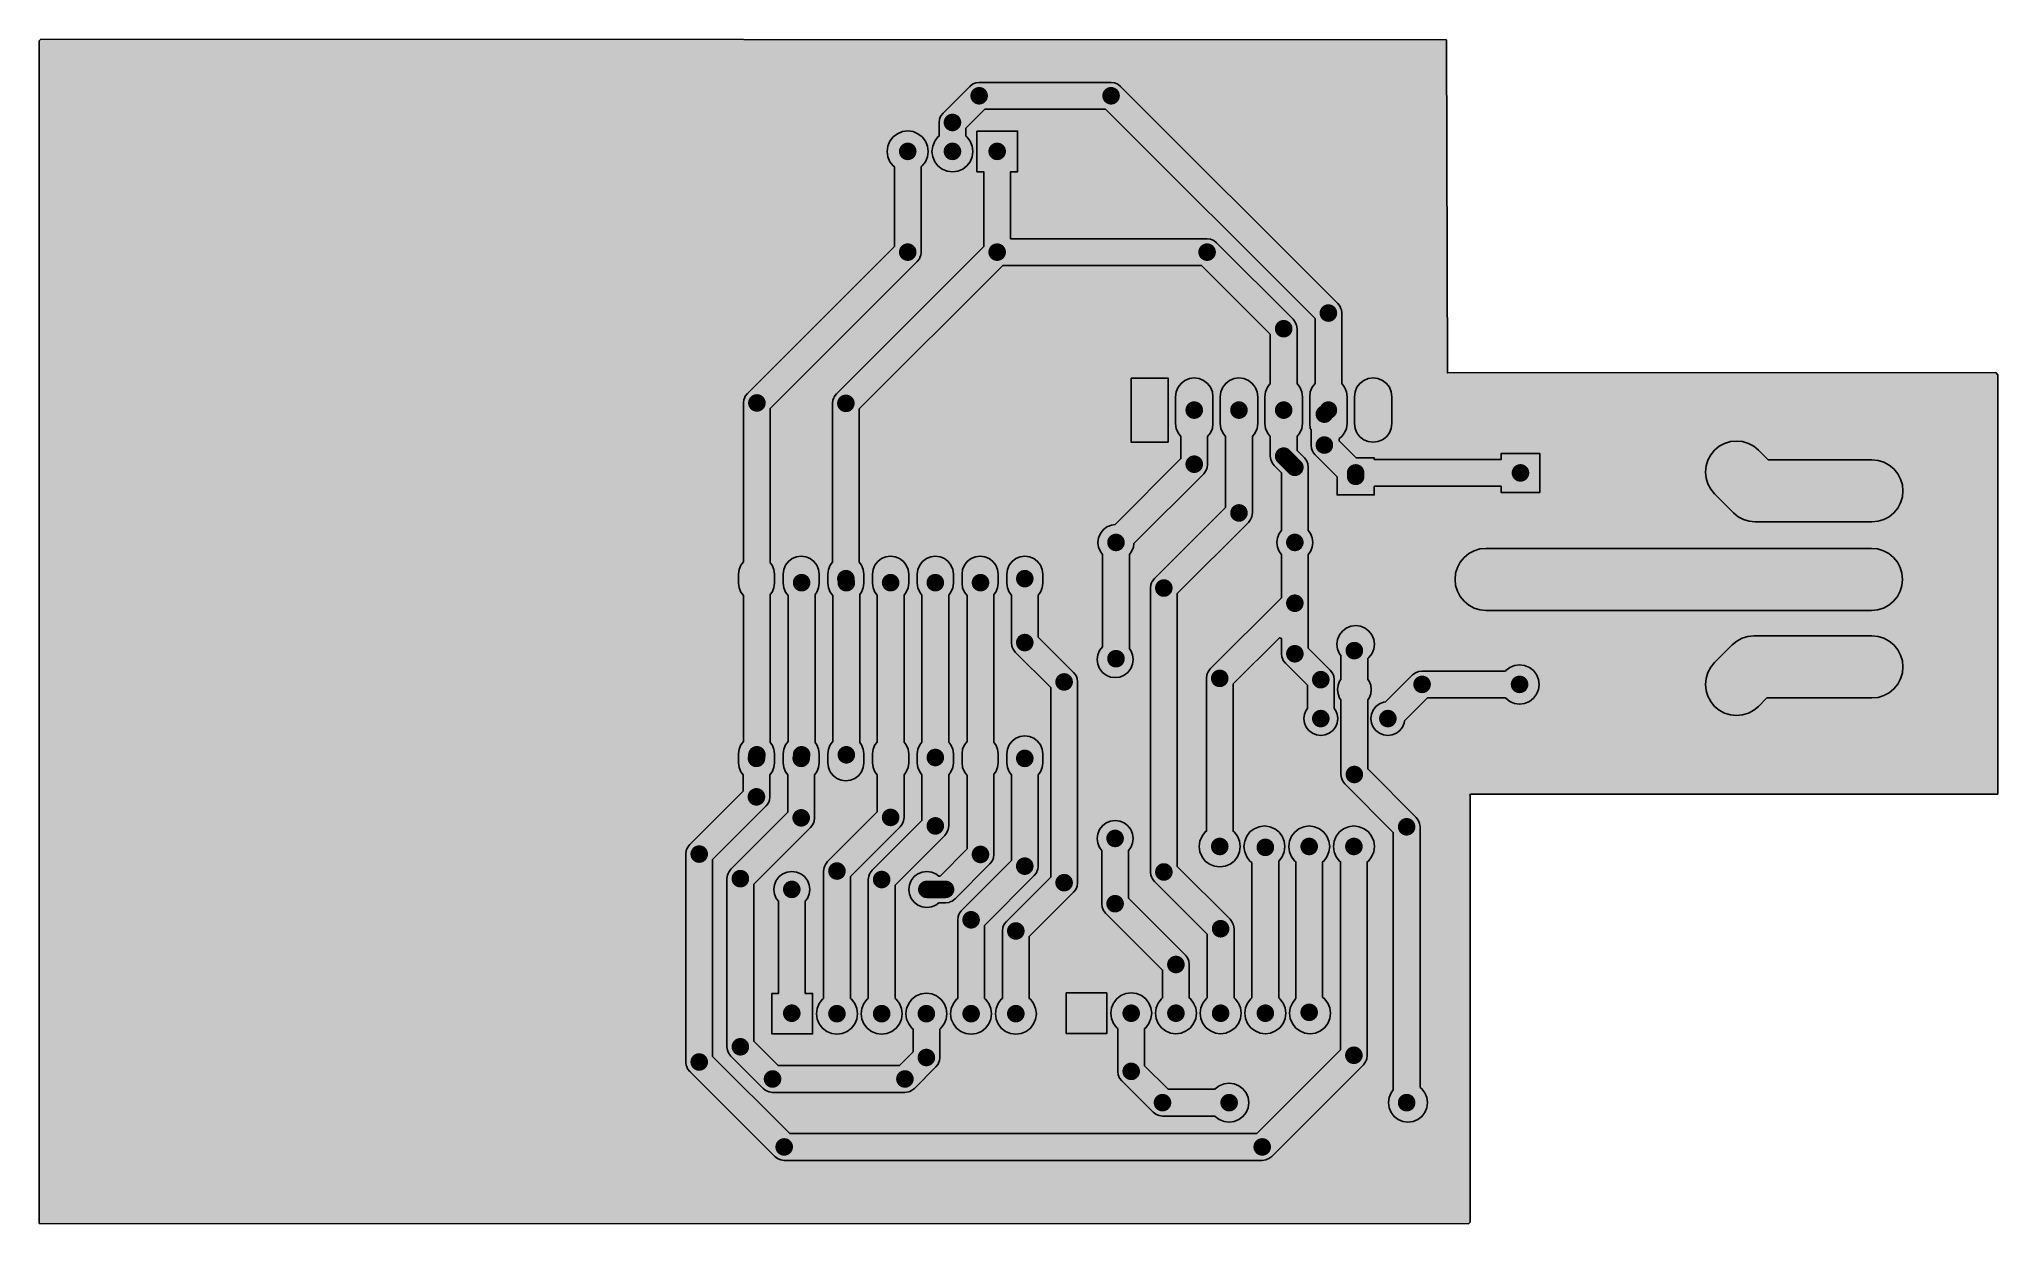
# Model space of a CAD drawing. Header units: inches. Extents: x 0 to 111, y 0 to 67.
import ezdxf

# ---------------------------------------------------------------- set-up
doc = ezdxf.new("R2010")
doc.units = ezdxf.units.IN
doc.layers.add('ProtoPCB.GBL', color=7, linetype='Continuous')

msp = doc.modelspace()

# ---------------------------------------------------------------- hatches: boundary and pattern name
at = {"layer": 'ProtoPCB.GBL'}
for color, points in [(11, [(0, 67.2084), (0, 0.0254), (81.1911, 0), (81.28, 0.0889), (81.28, 24.2926), (81.28, 24.2926), (81.28, 24.3332), (81.2698, 24.3434), (81.2546, 24.3586), (81.3054, 24.4094), (81.3283, 24.4094), (81.3435, 24.4094), (81.3435, 24.4094), (81.3613, 24.4094), (81.3765, 24.4094), (81.3765, 24.4094), (111.252, 24.4094), (111.252, 48.2346), (111.1377, 48.3591), (79.9846, 48.3362), (79.9338, 67.2592), (0.0914, 67.2998)]), (7, [(53.3908, 64.8437), (60.8838, 64.8437), (61.0819, 64.8183), (61.1353, 64.7954), (61.2648, 64.7421), (61.4223, 64.6201), (73.7667, 52.2757), (73.8886, 52.1183), (73.9419, 51.9887), (73.9648, 51.9354), (73.9902, 51.7398), (73.9902, 47.7291), (74.1502, 47.5209), (74.2569, 47.2643), (74.2925, 46.99), (74.2925, 45.466), (74.2569, 45.1891), (74.1502, 44.9326), (73.98, 44.7142), (73.8429, 44.6075), (73.8353, 44.4805), (74.8005, 43.5153), (75.8317, 43.5153), (75.8317, 43.4188), (83.0351, 43.4188), (83.0351, 43.7617), (85.2424, 43.7617), (85.2424, 41.5544), (83.0351, 41.5544), (83.0351, 41.8973), (75.8317, 41.8973), (75.8317, 41.4071), (73.726, 41.4071), (73.726, 42.4409), (72.4637, 43.7032), (72.3417, 43.8607), (72.3036, 43.9522), (72.2655, 44.0436), (72.2401, 44.2392), (72.2401, 45.0977), (72.202, 45.1891), (72.1665, 45.466), (72.1665, 46.99), (72.202, 47.2643), (72.3087, 47.5209), (72.4687, 47.7291), (72.4687, 51.4223), (60.5688, 63.3222), (53.7083, 63.3222), (52.6364, 62.2503), (52.6364, 61.7931), (52.6974, 61.7474), (52.8828, 61.5061), (52.9996, 61.2242), (53.0403, 60.9219), (52.9996, 60.6222), (52.8828, 60.3402), (52.6974, 60.0989), (52.4561, 59.9161), (52.1767, 59.7992), (51.8744, 59.7586), (51.5747, 59.7992), (51.2928, 59.9161), (51.0515, 60.0989), (50.866, 60.3402), (50.7517, 60.6222), (50.7111, 60.9219), (50.7517, 61.2242), (50.866, 61.5061), (51.0515, 61.7474), (51.115, 61.7931), (51.115, 62.5653), (51.1404, 62.7634), (51.1632, 62.8167), (51.2166, 62.9463), (51.3385, 63.1038), (52.8549, 64.6201), (53.0123, 64.7421), (53.1419, 64.7954), (53.1952, 64.8183)]), (7, [(49.3344, 62.0878), (49.6367, 62.0471), (49.9161, 61.9303), (50.1574, 61.7474), (50.3428, 61.5061), (50.4596, 61.2242), (50.5003, 60.9219), (50.4596, 60.6222), (50.3428, 60.3402), (50.1574, 60.0989), (50.0964, 60.0532), (50.0964, 55.1993), (50.071, 55.0037), (50.0482, 54.9504), (49.9948, 54.8208), (49.8729, 54.6633), (41.529, 46.3169), (41.529, 37.5488), (41.6306, 37.4167), (41.7322, 37.1704), (41.7678, 36.9062), (41.7678, 36.3982), (41.7322, 36.1315), (41.6306, 35.8851), (41.529, 35.753), (41.529, 27.338), (41.6306, 27.2059), (41.7322, 26.9596), (41.7678, 26.6954), (41.7678, 26.1874), (41.7322, 25.9207), (41.6306, 25.6743), (41.5036, 25.5092), (41.5036, 24.257), (41.4782, 24.0589), (41.4553, 24.0055), (41.402, 23.876), (41.2801, 23.7185), (38.2524, 20.6883), (38.2524, 9.5098), (42.6339, 5.1283), (69.154, 5.1283), (73.9165, 9.8908), (73.9165, 20.5664), (73.853, 20.6121), (73.6702, 20.8534), (73.5533, 21.1353), (73.5127, 21.4376), (73.5533, 21.7373), (73.6702, 22.0193), (73.853, 22.2606), (74.0943, 22.4434), (74.3763, 22.5603), (74.676, 22.6009), (74.9783, 22.5603), (75.2602, 22.4434), (75.5015, 22.2606), (75.6844, 22.0193), (75.8012, 21.7373), (75.8419, 21.4376), (75.8012, 21.1353), (75.6844, 20.8534), (75.5015, 20.6121), (75.438, 20.5664), (75.438, 9.5758), (75.4126, 9.3777), (75.3897, 9.3243), (75.3364, 9.1948), (75.2145, 9.0373), (70.0075, 3.8303), (69.85, 3.7084), (69.7205, 3.6551), (69.6671, 3.6322), (69.469, 3.6068), (42.3164, 3.6068), (42.1208, 3.6322), (42.0675, 3.6551), (41.9379, 3.7084), (41.7805, 3.8303), (36.9545, 8.6563), (36.8325, 8.8138), (36.7792, 8.9433), (36.7563, 8.9967), (36.7309, 9.1948), (36.7309, 21.0058), (36.7563, 21.2014), (36.7944, 21.2928), (36.8325, 21.3843), (36.9545, 21.5417), (39.9821, 24.572), (39.9821, 25.5092), (39.8551, 25.6743), (39.7535, 25.9207), (39.718, 26.1874), (39.718, 26.6954), (39.7535, 26.9596), (39.8551, 27.2059), (40.0075, 27.4041), (40.0075, 35.687), (39.8551, 35.8851), (39.7535, 36.1315), (39.718, 36.3982), (39.718, 36.9062), (39.7535, 37.1704), (39.8551, 37.4167), (40.0075, 37.6149), (40.0075, 46.6344), (40.0329, 46.83), (40.0558, 46.8833), (40.1091, 47.0129), (40.2311, 47.1703), (48.575, 55.5142), (48.575, 60.0532), (48.5115, 60.0989), (48.326, 60.3402), (48.2117, 60.6222), (48.1711, 60.9219), (48.2117, 61.2242), (48.326, 61.5061), (48.5115, 61.7474), (48.7528, 61.9303), (49.0347, 62.0471)]), (7, [(53.2613, 62.0776), (55.5701, 62.0776), (55.5701, 59.7687), (55.1764, 59.7687), (55.1764, 55.9613), (66.3397, 55.9613), (66.5353, 55.9359), (66.6267, 55.8978), (66.7182, 55.8597), (66.8757, 55.7378), (71.2267, 51.3867), (71.3486, 51.2293), (71.4019, 51.0997), (71.4248, 51.0464), (71.4502, 50.8508), (71.4502, 47.7291), (71.6102, 47.5209), (71.7169, 47.2643), (71.7525, 46.99), (71.7525, 45.466), (71.7169, 45.1891), (71.6102, 44.9326), (71.4502, 44.7243), (71.4502, 43.9268), (71.8617, 43.5127), (71.9836, 43.3553), (72.0369, 43.2257), (72.0598, 43.1724), (72.0852, 42.9768), (72.0852, 39.3852), (72.2122, 39.2201), (72.3138, 38.9738), (72.3494, 38.7096), (72.3138, 38.4429), (72.2122, 38.1965), (72.0852, 38.0314), (72.0852, 35.2552), (72.0852, 32.7), (73.3349, 31.4477), (73.4568, 31.2903), (73.5101, 31.1607), (73.533, 31.1074), (73.5584, 30.9118), (73.5584, 29.276), (73.6321, 29.1821), (73.726, 28.9509), (73.7591, 28.702), (73.726, 28.4505), (73.6321, 28.2194), (73.4771, 28.0213), (73.279, 27.8663), (73.0479, 27.7724), (72.7964, 27.7393), (72.5475, 27.7724), (72.3163, 27.8663), (72.1182, 28.0213), (71.9633, 28.2194), (71.8693, 28.4505), (71.8363, 28.702), (71.8693, 28.9509), (71.9633, 29.1821), (72.0369, 29.276), (72.0369, 30.5943), (70.7873, 31.8465), (70.6653, 32.004), (70.612, 32.1335), (70.5891, 32.1869), (70.5637, 32.385), (70.5637, 33.2511), (70.4469, 33.2994), (67.818, 30.6705), (67.818, 22.3063), (67.8815, 22.2606), (68.0644, 22.0193), (68.1812, 21.7373), (68.2219, 21.4376), (68.1812, 21.1353), (68.0644, 20.8534), (67.8815, 20.6121), (67.6402, 20.4292), (67.3583, 20.3124), (67.056, 20.2717), (66.7563, 20.3124), (66.4743, 20.4292), (66.233, 20.6121), (66.0502, 20.8534), (65.9333, 21.1353), (65.8927, 21.4376), (65.9333, 21.7373), (66.0502, 22.0193), (66.233, 22.2606), (66.2965, 22.3063), (66.2965, 30.988), (66.3219, 31.1836), (66.3448, 31.2369), (66.3981, 31.3665), (66.5201, 31.5239), (70.5637, 35.5702), (70.5637, 38.0314), (70.4367, 38.1965), (70.3351, 38.4429), (70.2996, 38.7096), (70.3351, 38.9738), (70.4367, 39.2201), (70.5637, 39.3852), (70.5637, 42.6593), (70.1523, 43.0733), (70.0303, 43.2308), (69.9922, 43.3222), (69.9541, 43.4137), (69.9287, 43.6118), (69.9287, 44.7243), (69.7687, 44.9326), (69.662, 45.1891), (69.6265, 45.466), (69.6265, 46.99), (69.662, 47.2643), (69.7687, 47.5209), (69.9287, 47.7291), (69.9287, 50.5333), (66.0248, 54.4398), (54.7294, 54.4398), (46.5836, 46.2915), (46.5836, 37.5818), (46.7106, 37.4167), (46.8122, 37.1704), (46.8478, 36.9062), (46.8478, 36.3982), (46.8122, 36.1315), (46.7106, 35.8851), (46.609, 35.753), (46.609, 27.338), (46.7106, 27.2059), (46.8122, 26.9596), (46.8478, 26.6954), (46.8478, 26.1874), (46.8122, 25.9207), (46.7106, 25.6743), (46.548, 25.461), (46.3347, 25.2984), (46.0883, 25.1968), (45.8216, 25.1612), (45.5574, 25.1968), (45.3111, 25.2984), (45.0977, 25.461), (44.9351, 25.6743), (44.8335, 25.9207), (44.798, 26.1874), (44.798, 26.6954), (44.8335, 26.9596), (44.9351, 27.2059), (45.0875, 27.4041), (45.0875, 35.687), (44.9351, 35.8851), (44.8335, 36.1315), (44.798, 36.3982), (44.798, 36.9062), (44.8335, 37.1704), (44.9351, 37.4167), (45.0621, 37.5818), (45.0621, 46.609), (45.0875, 46.8046), (45.1333, 46.9113), (45.1637, 46.9875), (45.2857, 47.1449), (53.655, 55.5142), (53.655, 59.7687), (53.2613, 59.7687)]), (7, [(65.6082, 48.0517), (65.8851, 48.0162), (66.1416, 47.9095), (66.36, 47.7393), (66.5302, 47.5209), (66.6369, 47.2643), (66.6725, 46.99), (66.6725, 45.466), (66.6369, 45.1891), (66.5302, 44.9326), (66.3702, 44.7243), (66.3702, 43.1546), (66.3448, 42.9565), (66.3219, 42.9031), (66.2686, 42.7736), (66.1467, 42.6161), (62.1817, 38.6512), (62.1538, 38.4429), (62.0522, 38.1965), (61.9252, 38.0314), (61.9252, 32.6644), (62.0014, 32.5653), (62.103, 32.319), (62.1386, 32.0548), (62.103, 31.7881), (62.0014, 31.5417), (61.8388, 31.3284), (61.6255, 31.1658), (61.3791, 31.0642), (61.1124, 31.0286), (60.8482, 31.0642), (60.6019, 31.1658), (60.3885, 31.3284), (60.2259, 31.5417), (60.1243, 31.7881), (60.0888, 32.0548), (60.1243, 32.319), (60.2259, 32.5653), (60.3885, 32.7787), (60.4037, 32.7889), (60.4037, 38.0314), (60.2767, 38.1965), (60.1751, 38.4429), (60.1396, 38.7096), (60.1751, 38.9738), (60.2767, 39.2201), (60.4393, 39.4335), (60.6527, 39.5961), (60.899, 39.6977), (61.1073, 39.7256), (64.8487, 43.4696), (64.8487, 44.7243), (64.6887, 44.9326), (64.582, 45.1891), (64.5465, 45.466), (64.5465, 46.99), (64.582, 47.2643), (64.6887, 47.5209), (64.8589, 47.7393), (65.0773, 47.9095), (65.3339, 48.0162)]), (7, [(62.0166, 48.0416), (64.1223, 48.0416), (64.1223, 44.4119), (62.0166, 44.4119)]), (7, [(68.1482, 48.0517), (68.4251, 48.0162), (68.6816, 47.9095), (68.9, 47.7393), (69.0702, 47.5209), (69.1769, 47.2643), (69.2125, 46.99), (69.2125, 45.466), (69.1769, 45.1891), (69.0702, 44.9326), (68.9102, 44.7243), (68.9102, 40.386), (68.8848, 40.1879), (68.8619, 40.1345), (68.8086, 40.005), (68.6867, 39.8475), (64.643, 35.8013), (64.643, 20.3048), (67.6453, 17.2999), (67.7672, 17.1425), (67.8205, 17.0129), (67.8434, 16.9596), (67.8688, 16.764), (67.8688, 12.8346), (67.9323, 12.7864), (68.1152, 12.5451), (68.232, 12.2657), (68.2727, 11.9634), (68.232, 11.6611), (68.1152, 11.3817), (67.9323, 11.1404), (67.691, 10.955), (67.4091, 10.8382), (67.1068, 10.8001), (66.8071, 10.8382), (66.5251, 10.955), (66.2838, 11.1404), (66.101, 11.3817), (65.9841, 11.6611), (65.9435, 11.9634), (65.9841, 12.2657), (66.101, 12.5451), (66.2838, 12.7864), (66.3473, 12.8346), (66.3473, 16.4465), (63.3451, 19.4513), (63.2231, 19.6088), (63.1927, 19.685), (63.1469, 19.7917), (63.1215, 19.9898), (63.1215, 36.1188), (63.1469, 36.3144), (63.1698, 36.3677), (63.2231, 36.4973), (63.3451, 36.6547), (67.3887, 40.701), (67.3887, 44.7243), (67.2287, 44.9326), (67.122, 45.1891), (67.0865, 45.466), (67.0865, 46.99), (67.122, 47.2643), (67.2287, 47.5209), (67.3989, 47.7393), (67.6173, 47.9095), (67.8739, 48.0162)]), (7, [(75.7682, 48.0517), (76.0451, 48.0162), (76.3016, 47.9095), (76.52, 47.7393), (76.6902, 47.5209), (76.7969, 47.2643), (76.8325, 46.99), (76.8325, 45.466), (76.7969, 45.1891), (76.6902, 44.9326), (76.52, 44.7142), (76.3016, 44.544), (76.0451, 44.4373), (75.7682, 44.4017), (75.4939, 44.4373), (75.2373, 44.544), (75.0189, 44.7142), (74.8487, 44.9326), (74.742, 45.1891), (74.7065, 45.466), (74.7065, 46.99), (74.742, 47.2643), (74.8487, 47.5209), (75.0189, 47.7393), (75.2373, 47.9095), (75.4939, 48.0162)]), (7, [(96.4082, 44.4703), (96.7511, 44.4373), (97.0813, 44.3357), (97.3861, 44.1731), (97.6528, 43.9547), (98.2091, 43.401), (104.1044, 43.401), (104.4473, 43.3654), (104.7775, 43.2664), (105.0823, 43.1038), (105.349, 42.8854), (105.57, 42.6161), (105.7326, 42.3113), (105.8316, 41.9811), (105.8647, 41.6382), (105.8316, 41.2953), (105.7326, 40.9626), (105.57, 40.6578), (105.349, 40.3911), (105.0823, 40.1726), (104.7775, 40.0101), (104.4473, 39.9085), (104.1044, 39.8755), (97.4776, 39.8755), (97.1347, 39.9085), (96.8045, 40.0101), (96.4997, 40.1726), (96.2304, 40.3911), (95.1611, 41.463), (94.9427, 41.7297), (94.7801, 42.0345), (94.6785, 42.3647), (94.6455, 42.7076), (94.6785, 43.053), (94.7801, 43.3832), (94.9427, 43.688), (95.1611, 43.9547), (95.4278, 44.1731), (95.7326, 44.3357), (96.0628, 44.4373)]), (7, [(43.2816, 37.9298), (43.5483, 37.8943), (43.7947, 37.7927), (44.008, 37.6301), (44.1706, 37.4167), (44.2722, 37.1704), (44.3078, 36.9062), (44.3078, 36.3982), (44.2722, 36.1315), (44.1706, 35.8851), (44.069, 35.753), (44.069, 27.338), (44.1706, 27.2059), (44.2722, 26.9596), (44.3078, 26.6954), (44.3078, 26.1874), (44.2722, 25.9207), (44.1706, 25.6743), (44.0436, 25.5092), (44.0436, 23.0632), (44.0182, 22.8651), (43.9953, 22.8117), (43.942, 22.6822), (43.8201, 22.5247), (40.5892, 19.2913), (40.5892, 10.3734), (41.9735, 8.9891), (48.8594, 8.9891), (49.6341, 9.7638), (49.6341, 11.0668), (49.5706, 11.115), (49.3878, 11.3563), (49.2709, 11.6357), (49.2303, 11.938), (49.2709, 12.2403), (49.3878, 12.5197), (49.5706, 12.761), (49.8119, 12.9464), (50.0939, 13.0632), (50.3936, 13.1013), (50.6959, 13.0632), (50.9778, 12.9464), (51.2191, 12.761), (51.402, 12.5197), (51.5188, 12.2403), (51.5595, 11.938), (51.5188, 11.6357), (51.402, 11.3563), (51.2191, 11.115), (51.1556, 11.0668), (51.1556, 9.4488), (51.1302, 9.2507), (51.1073, 9.1973), (51.054, 9.0678), (50.9321, 8.9103), (49.7129, 7.6911), (49.5554, 7.5692), (49.4487, 7.526), (49.3725, 7.493), (49.1744, 7.4676), (41.656, 7.4676), (41.4604, 7.493), (41.4071, 7.5159), (41.2775, 7.5692), (41.1201, 7.6911), (39.2913, 9.5199), (39.1693, 9.6774), (39.116, 9.8069), (39.0931, 9.8603), (39.0677, 10.0584), (39.0677, 19.6088), (39.0931, 19.8044), (39.1312, 19.8958), (39.1693, 19.9873), (39.2913, 20.1447), (42.5221, 23.3782), (42.5221, 25.5092), (42.3951, 25.6743), (42.2935, 25.9207), (42.258, 26.1874), (42.258, 26.6954), (42.2935, 26.9596), (42.3951, 27.2059), (42.5475, 27.4041), (42.5475, 35.687), (42.3951, 35.8851), (42.2935, 36.1315), (42.258, 36.3982), (42.258, 36.9062), (42.2935, 37.1704), (42.3951, 37.4167), (42.5577, 37.6301), (42.7711, 37.7927), (43.0174, 37.8943)]), (7, [(48.3616, 37.9298), (48.6283, 37.8943), (48.8747, 37.7927), (49.088, 37.6301), (49.2506, 37.4167), (49.3522, 37.1704), (49.3878, 36.9062), (49.3878, 36.3982), (49.3522, 36.1315), (49.2506, 35.8851), (49.1236, 35.72), (49.1236, 27.371), (49.2506, 27.2059), (49.3522, 26.9596), (49.3878, 26.6954), (49.3878, 26.1874), (49.3522, 25.9207), (49.2506, 25.6743), (49.1236, 25.5092), (49.1236, 23.0886), (49.0982, 22.8905), (49.0753, 22.8371), (49.022, 22.7076), (48.9001, 22.5501), (46.0756, 19.7231), (46.0756, 12.8092), (46.1391, 12.761), (46.322, 12.5197), (46.4388, 12.2403), (46.4795, 11.938), (46.4388, 11.6357), (46.322, 11.3563), (46.1391, 11.115), (45.8978, 10.9296), (45.6159, 10.8128), (45.3136, 10.7747), (45.0139, 10.8128), (44.7319, 10.9296), (44.4906, 11.115), (44.3078, 11.3563), (44.1909, 11.6357), (44.1503, 11.938), (44.1909, 12.2403), (44.3078, 12.5197), (44.4906, 12.761), (44.5541, 12.8092), (44.5541, 20.0406), (44.5795, 20.2362), (44.6253, 20.3429), (44.6557, 20.4191), (44.7777, 20.5765), (47.6021, 23.4036), (47.6021, 25.5092), (47.4751, 25.6743), (47.3735, 25.9207), (47.338, 26.1874), (47.338, 26.6954), (47.3735, 26.9596), (47.4751, 27.2059), (47.6021, 27.371), (47.6021, 35.72), (47.4751, 35.8851), (47.3735, 36.1315), (47.338, 36.3982), (47.338, 36.9062), (47.3735, 37.1704), (47.4751, 37.4167), (47.6377, 37.6301), (47.8511, 37.7927), (48.0974, 37.8943)]), (7, [(50.9016, 37.9298), (51.1683, 37.8943), (51.4147, 37.7927), (51.628, 37.6301), (51.7906, 37.4167), (51.8922, 37.1704), (51.9278, 36.9062), (51.9278, 36.3982), (51.8922, 36.1315), (51.7906, 35.8851), (51.6636, 35.72), (51.6636, 27.371), (51.7906, 27.2059), (51.8922, 26.9596), (51.9278, 26.6954), (51.9278, 26.1874), (51.8922, 25.9207), (51.7906, 25.6743), (51.6636, 25.5092), (51.6636, 22.606), (51.6382, 22.4079), (51.6153, 22.3545), (51.562, 22.225), (51.4401, 22.0675), (48.6156, 19.2405), (48.6156, 12.8092), (48.6791, 12.761), (48.862, 12.5197), (48.9788, 12.2403), (49.0195, 11.938), (48.9788, 11.6357), (48.862, 11.3563), (48.6791, 11.115), (48.4378, 10.9296), (48.1559, 10.8128), (47.8536, 10.7747), (47.5539, 10.8128), (47.2719, 10.9296), (47.0306, 11.115), (46.8478, 11.3563), (46.7309, 11.6357), (46.6903, 11.938), (46.7309, 12.2403), (46.8478, 12.5197), (47.0306, 12.761), (47.0941, 12.8092), (47.0941, 19.558), (47.1195, 19.7536), (47.1653, 19.8603), (47.1957, 19.9365), (47.3177, 20.0939), (50.1421, 22.921), (50.1421, 25.5092), (50.0151, 25.6743), (49.9135, 25.9207), (49.878, 26.1874), (49.878, 26.6954), (49.9135, 26.9596), (50.0151, 27.2059), (50.1421, 27.371), (50.1421, 35.72), (50.0151, 35.8851), (49.9135, 36.1315), (49.878, 36.3982), (49.878, 36.9062), (49.9135, 37.1704), (50.0151, 37.4167), (50.1777, 37.6301), (50.3911, 37.7927), (50.6374, 37.8943)]), (7, [(53.4416, 37.9298), (53.7083, 37.8943), (53.9547, 37.7927), (54.168, 37.6301), (54.3306, 37.4167), (54.4322, 37.1704), (54.4678, 36.9062), (54.4678, 36.3982), (54.4322, 36.1315), (54.3306, 35.8851), (54.229, 35.753), (54.229, 27.338), (54.3306, 27.2059), (54.4322, 26.9596), (54.4678, 26.6954), (54.4678, 26.1874), (54.4322, 25.9207), (54.3306, 25.6743), (54.229, 25.5422), (54.229, 20.9829), (54.2036, 20.7874), (54.1807, 20.7315), (54.1274, 20.6019), (54.0055, 20.4445), (52.0217, 18.4607), (51.8643, 18.3388), (51.7347, 18.2855), (51.6788, 18.2626), (51.4833, 18.2372), (51.0972, 18.2372), (50.9321, 18.1102), (50.6857, 18.0086), (50.419, 17.973), (50.1548, 18.0086), (49.9085, 18.1102), (49.6951, 18.2728), (49.5325, 18.4861), (49.4309, 18.7325), (49.3954, 18.9992), (49.4309, 19.2634), (49.5325, 19.5097), (49.6951, 19.7231), (49.9085, 19.8857), (50.1548, 19.9873), (50.419, 20.0228), (50.6857, 19.9873), (50.9321, 19.8857), (51.0972, 19.7587), (51.1683, 19.7587), (52.7075, 21.2979), (52.7075, 25.4762), (52.5551, 25.6743), (52.4535, 25.9207), (52.418, 26.1874), (52.418, 26.6954), (52.4535, 26.9596), (52.5551, 27.2059), (52.7075, 27.4041), (52.7075, 35.687), (52.5551, 35.8851), (52.4535, 36.1315), (52.418, 36.3982), (52.418, 36.9062), (52.4535, 37.1704), (52.5551, 37.4167), (52.7177, 37.6301), (52.9311, 37.7927), (53.1774, 37.8943)]), (7, [(55.9816, 37.9298), (56.2483, 37.8943), (56.4947, 37.7927), (56.708, 37.6301), (56.8706, 37.4167), (56.9722, 37.1704), (57.0078, 36.9062), (57.0078, 36.3982), (56.9722, 36.1315), (56.8706, 35.8851), (56.7436, 35.72), (56.7436, 33.335), (58.7553, 31.3207), (58.8772, 31.1633), (58.9305, 31.0337), (58.9534, 30.9804), (58.9788, 30.7848), (58.9788, 19.3802), (58.9534, 19.1821), (58.9305, 19.1287), (58.8772, 18.9992), (58.7553, 18.8417), (56.2356, 16.3195), (56.2356, 12.8092), (56.2991, 12.761), (56.482, 12.5197), (56.5988, 12.2403), (56.6395, 11.938), (56.5988, 11.6357), (56.482, 11.3563), (56.2991, 11.115), (56.0578, 10.9296), (55.7759, 10.8128), (55.4736, 10.7747), (55.1739, 10.8128), (54.8919, 10.9296), (54.6506, 11.115), (54.4678, 11.3563), (54.3509, 11.6357), (54.3103, 11.938), (54.3509, 12.2403), (54.4678, 12.5197), (54.6506, 12.761), (54.7141, 12.8092), (54.7141, 16.637), (54.7395, 16.8326), (54.7624, 16.8859), (54.8157, 17.0155), (54.9377, 17.1729), (57.4573, 19.6952), (57.4573, 30.4673), (55.4457, 32.4815), (55.3237, 32.639), (55.2704, 32.7685), (55.2475, 32.8219), (55.2221, 33.02), (55.2221, 35.72), (55.0951, 35.8851), (54.9935, 36.1315), (54.958, 36.3982), (54.958, 36.9062), (54.9935, 37.1704), (55.0951, 37.4167), (55.2577, 37.6301), (55.4711, 37.7927), (55.7174, 37.8943)]), (7, [(82.1842, 38.3743), (104.079, 38.3743), (104.4219, 38.3413), (104.7521, 38.2397), (105.0569, 38.0771), (105.3236, 37.8587), (105.5446, 37.592), (105.7072, 37.2872), (105.8062, 36.957), (105.8393, 36.6116), (105.8062, 36.2687), (105.7072, 35.9385), (105.5446, 35.6337), (105.3236, 35.367), (105.0569, 35.146), (104.7521, 34.9834), (104.4219, 34.8844), (104.079, 34.8513), (82.1842, 34.8513), (81.8388, 34.8844), (81.5086, 34.9834), (81.2038, 35.146), (80.9371, 35.367), (80.7187, 35.6337), (80.5561, 35.9385), (80.4545, 36.2687), (80.4215, 36.6116), (80.4545, 36.957), (80.5561, 37.2872), (80.7187, 37.592), (80.9371, 37.8587), (81.2038, 38.0771), (81.5086, 38.2397), (81.8388, 38.3413)]), (7, [(74.7776, 33.9852), (75.0545, 33.9496), (75.311, 33.843), (75.5294, 33.6728), (75.6996, 33.4543), (75.8063, 33.1978), (75.8419, 32.9235), (75.8063, 32.6466), (75.6996, 32.3901), (75.5294, 32.1716), (75.4634, 32.1183), (75.4634, 30.927), (75.5371, 30.8331), (75.631, 30.6019), (75.6641, 30.353), (75.631, 30.1015), (75.5371, 29.8704), (75.4634, 29.7764), (75.4634, 25.842), (78.2117, 23.0911), (78.3336, 22.9337), (78.3869, 22.8041), (78.4098, 22.7508), (78.4352, 22.5552), (78.4352, 7.7495), (78.5368, 7.6708), (78.7146, 7.4397), (78.8264, 7.1704), (78.8645, 6.8834), (78.8264, 6.5938), (78.7146, 6.3246), (78.5368, 6.096), (78.3082, 5.9182), (78.039, 5.8064), (77.7494, 5.7683), (77.4624, 5.8064), (77.1931, 5.9182), (76.962, 6.096), (76.7867, 6.3246), (76.675, 6.5938), (76.6369, 6.8834), (76.675, 7.1704), (76.7867, 7.4397), (76.9137, 7.6048), (76.9137, 22.2377), (74.1655, 24.9885), (74.0435, 25.146), (73.9902, 25.2755), (73.9673, 25.3289), (73.9419, 25.527), (73.9419, 29.7764), (73.8683, 29.8704), (73.7743, 30.1015), (73.7413, 30.353), (73.7743, 30.6019), (73.8683, 30.8331), (73.9419, 30.927), (73.9419, 32.2809), (73.8581, 32.3901), (73.7514, 32.6466), (73.7159, 32.9235), (73.7514, 33.1978), (73.8581, 33.4543), (74.0283, 33.6728), (74.2467, 33.843), (74.5033, 33.9496)]), (7, [(97.4014, 33.401), (104.1044, 33.401), (104.4473, 33.3654), (104.7775, 33.2664), (105.0823, 33.1038), (105.349, 32.8854), (105.57, 32.6161), (105.7326, 32.3113), (105.8316, 31.9811), (105.8647, 31.6382), (105.8316, 31.2953), (105.7326, 30.9626), (105.57, 30.6578), (105.349, 30.3911), (105.0823, 30.1727), (104.7775, 30.0101), (104.4473, 29.9085), (104.1044, 29.8755), (98.1329, 29.8755), (97.6528, 29.398), (97.3861, 29.177), (97.0813, 29.0144), (96.7511, 28.9154), (96.4082, 28.8823), (96.0628, 28.9154), (95.7326, 29.0144), (95.4278, 29.177), (95.1611, 29.398), (94.9427, 29.6647), (94.7801, 29.9695), (94.6785, 30.2997), (94.6455, 30.6426), (94.6785, 30.988), (94.7801, 31.3182), (94.9427, 31.623), (95.1611, 31.8897), (96.1542, 32.8854), (96.4235, 33.1038), (96.7283, 33.2664), (97.0585, 33.3654)]), (7, [(84.0892, 31.7576), (84.3763, 31.7195), (84.6455, 31.6078), (84.8766, 31.43), (85.0519, 31.2014), (85.1637, 30.9321), (85.2018, 30.6426), (85.1637, 30.3555), (85.0519, 30.0863), (84.8766, 29.8552), (84.6455, 29.6799), (84.3763, 29.5681), (84.0892, 29.53), (83.7997, 29.5681), (83.5304, 29.6799), (83.3018, 29.8552), (83.279, 29.8831), (78.8645, 29.8831), (77.5538, 28.5699), (77.536, 28.4505), (77.4421, 28.2194), (77.2871, 28.0213), (77.089, 27.8663), (76.8579, 27.7724), (76.6064, 27.7393), (76.3575, 27.7724), (76.1263, 27.8663), (75.9282, 28.0213), (75.7733, 28.2194), (75.6793, 28.4505), (75.6463, 28.702), (75.6793, 28.9509), (75.7733, 29.1821), (75.9282, 29.3802), (76.1263, 29.5351), (76.3575, 29.6291), (76.4769, 29.6469), (78.0136, 31.181), (78.171, 31.303), (78.3006, 31.3563), (78.3539, 31.3792), (78.5495, 31.4046), (83.279, 31.4046), (83.3018, 31.43), (83.5304, 31.6078), (83.7997, 31.7195)]), (7, [(55.9816, 27.719), (56.2483, 27.6835), (56.4947, 27.5819), (56.708, 27.4193), (56.8706, 27.2059), (56.9722, 26.9596), (57.0078, 26.6954), (57.0078, 26.1874), (56.9722, 25.9207), (56.8706, 25.6743), (56.7436, 25.5092), (56.7436, 20.32), (56.7182, 20.1219), (56.6953, 20.0685), (56.642, 19.939), (56.5201, 19.7815), (53.6956, 16.9545), (53.6956, 12.8092), (53.7591, 12.761), (53.942, 12.5197), (54.0588, 12.2403), (54.0995, 11.938), (54.0588, 11.6357), (53.942, 11.3563), (53.7591, 11.115), (53.5178, 10.9296), (53.2359, 10.8128), (52.9336, 10.7747), (52.6339, 10.8128), (52.3519, 10.9296), (52.1106, 11.115), (51.9278, 11.3563), (51.8109, 11.6357), (51.7703, 11.938), (51.8109, 12.2403), (51.9278, 12.5197), (52.1106, 12.761), (52.1741, 12.8092), (52.1741, 17.272), (52.1995, 17.4676), (52.2453, 17.5743), (52.2757, 17.6505), (52.3977, 17.8079), (55.2221, 20.635), (55.2221, 25.5092), (55.0951, 25.6743), (54.9935, 25.9207), (54.958, 26.1874), (54.958, 26.6954), (54.9935, 26.9596), (55.0951, 27.2059), (55.2577, 27.4193), (55.4711, 27.5819), (55.7174, 27.6835)]), (7, [(61.1124, 22.9184), (61.3791, 22.8829), (61.6255, 22.7813), (61.8388, 22.6187), (62.0014, 22.4053), (62.103, 22.159), (62.1386, 21.8948), (62.103, 21.6281), (62.0014, 21.3817), (61.8744, 21.2166), (61.8744, 18.5014), (65.1053, 15.2679), (65.2272, 15.1105), (65.2805, 14.9809), (65.3034, 14.9276), (65.3288, 14.732), (65.3288, 12.8346), (65.3923, 12.7864), (65.5752, 12.5451), (65.692, 12.2657), (65.7327, 11.9634), (65.692, 11.6611), (65.5752, 11.3817), (65.3923, 11.1404), (65.151, 10.955), (64.8691, 10.8382), (64.5668, 10.8001), (64.2671, 10.8382), (63.9851, 10.955), (63.7438, 11.1404), (63.561, 11.3817), (63.4441, 11.6611), (63.4035, 11.9634), (63.4441, 12.2657), (63.561, 12.5451), (63.7438, 12.7864), (63.8073, 12.8346), (63.8073, 14.4145), (60.5765, 17.6479), (60.4545, 17.8054), (60.4164, 17.8968), (60.3783, 17.9883), (60.3529, 18.1864), (60.3529, 21.2166), (60.2259, 21.3817), (60.1243, 21.6281), (60.0888, 21.8948), (60.1243, 22.159), (60.2259, 22.4053), (60.3885, 22.6187), (60.6019, 22.7813), (60.8482, 22.8829)]), (7, [(69.596, 22.6009), (69.8983, 22.5603), (70.1802, 22.4434), (70.4215, 22.2606), (70.6044, 22.0193), (70.7212, 21.7373), (70.7619, 21.4376), (70.7212, 21.1353), (70.6044, 20.8534), (70.4215, 20.6121), (70.4088, 20.6045), (70.4088, 12.8346), (70.4723, 12.7864), (70.6552, 12.5451), (70.772, 12.2657), (70.8127, 11.9634), (70.772, 11.6611), (70.6552, 11.3817), (70.4723, 11.1404), (70.231, 10.955), (69.9491, 10.8382), (69.6468, 10.8001), (69.3471, 10.8382), (69.0651, 10.955), (68.8238, 11.1404), (68.641, 11.3817), (68.5241, 11.6611), (68.4835, 11.9634), (68.5241, 12.2657), (68.641, 12.5451), (68.8238, 12.7864), (68.8873, 12.8346), (68.8873, 20.5257), (68.773, 20.6121), (68.5902, 20.8534), (68.4733, 21.1353), (68.4327, 21.4376), (68.4733, 21.7373), (68.5902, 22.0193), (68.773, 22.2606), (69.0143, 22.4434), (69.2963, 22.5603)]), (7, [(72.136, 22.6009), (72.4383, 22.5603), (72.7202, 22.4434), (72.9615, 22.258), (73.1444, 22.0193), (73.2612, 21.7373), (73.3019, 21.4351), (73.2612, 21.1353), (73.1444, 20.8534), (72.9615, 20.6121), (72.898, 20.5664), (72.898, 12.8727), (73.0123, 12.7864), (73.1952, 12.5451), (73.312, 12.2657), (73.3527, 11.9634), (73.312, 11.6611), (73.1952, 11.3817), (73.0123, 11.1404), (72.771, 10.955), (72.4891, 10.8382), (72.1868, 10.8001), (71.8871, 10.8382), (71.6051, 10.955), (71.3638, 11.1404), (71.181, 11.3817), (71.0641, 11.6611), (71.0235, 11.9634), (71.0641, 12.2657), (71.181, 12.5451), (71.3638, 12.7864), (71.3765, 12.7965), (71.3765, 20.5664), (71.313, 20.6121), (71.1302, 20.8534), (71.0133, 21.1353), (70.9727, 21.4351), (71.0133, 21.7373), (71.1302, 22.0193), (71.313, 22.258), (71.5543, 22.4434), (71.8363, 22.5603)]), (7, [(42.7482, 20.0228), (43.0149, 19.9873), (43.2613, 19.8857), (43.4746, 19.7231), (43.6372, 19.5097), (43.7388, 19.2634), (43.7744, 18.9992), (43.7388, 18.7325), (43.6372, 18.4861), (43.5102, 18.321), (43.5102, 13.0912), (43.9293, 13.0912), (43.9293, 10.7848), (41.6204, 10.7848), (41.6204, 13.0912), (41.9887, 13.0912), (41.9887, 18.321), (41.8617, 18.4861), (41.7601, 18.7325), (41.7246, 18.9992), (41.7601, 19.2634), (41.8617, 19.5097), (42.0243, 19.7231), (42.2377, 19.8857), (42.484, 19.9873)]), (7, [(58.3336, 13.1166), (60.6425, 13.1166), (60.6425, 10.8102), (58.3336, 10.8102)]), (7, [(62.0268, 13.1267), (62.3291, 13.0886), (62.611, 12.9718), (62.8523, 12.7864), (63.0352, 12.5451), (63.152, 12.2657), (63.1927, 11.9634), (63.152, 11.6611), (63.0352, 11.3817), (62.8523, 11.1404), (62.7888, 11.0922), (62.7888, 8.9764), (64.1223, 7.6429), (66.7817, 7.6429), (66.802, 7.6708), (67.0331, 7.8461), (67.3024, 7.9578), (67.5894, 7.9959), (67.879, 7.9578), (68.1482, 7.8461), (68.3768, 7.6708), (68.5546, 7.4397), (68.6664, 7.1704), (68.7045, 6.8834), (68.6664, 6.5938), (68.5546, 6.3246), (68.3768, 6.096), (68.1482, 5.9182), (67.879, 5.8064), (67.5894, 5.7683), (67.3024, 5.8064), (67.0331, 5.9182), (66.802, 6.096), (66.7817, 6.1214), (63.8048, 6.1214), (63.6092, 6.1468), (63.5559, 6.1697), (63.4263, 6.223), (63.2689, 6.3449), (61.4909, 8.1229), (61.3689, 8.2804), (61.3308, 8.3718), (61.2927, 8.4633), (61.2673, 8.6614), (61.2673, 11.0922), (61.2038, 11.1404), (61.021, 11.3817), (60.9041, 11.6611), (60.8635, 11.9634), (60.9041, 12.2657), (61.021, 12.5451), (61.2038, 12.7864), (61.4451, 12.9718), (61.7271, 13.0886)])]:
    msp.add_hatch(color=color, dxfattribs=at).paths.add_polyline_path(points)

# ---------------------------------------------------------------- linework, layer by layer
at = {"layer": 'ProtoPCB.GBL', "color": 11}
msp.add_lwpolyline([(0, 67.2084), (0, 0.0254), (81.1911, 0), (81.28, 0.0889), (81.28, 24.2926), (81.28, 24.2926), (81.28, 24.3332), (81.2698, 24.3434), (81.2546, 24.3586), (81.3054, 24.4094), (81.3283, 24.4094), (81.3435, 24.4094), (81.3435, 24.4094), (81.3613, 24.4094), (81.3765, 24.4094), (81.3765, 24.4094), (111.252, 24.4094), (111.252, 48.2346), (111.1377, 48.3591), (79.9846, 48.3362), (79.9338, 67.2592), (0.0914, 67.2998), (0, 67.2084)], dxfattribs=at)
at = {"layer": 'ProtoPCB.GBL', "color": 7}
for points in [[(53.3908, 64.8437), (60.8838, 64.8437), (61.0819, 64.8183), (61.1353, 64.7954), (61.2648, 64.7421), (61.4223, 64.6201), (73.7667, 52.2757), (73.8886, 52.1183), (73.9419, 51.9887), (73.9648, 51.9354), (73.9902, 51.7398), (73.9902, 47.7291), (74.1502, 47.5209), (74.2569, 47.2643), (74.2925, 46.99), (74.2925, 45.466), (74.2569, 45.1891), (74.1502, 44.9326), (73.98, 44.7142), (73.8429, 44.6075), (73.8353, 44.4805), (74.8005, 43.5153), (75.8317, 43.5153), (75.8317, 43.4188), (83.0351, 43.4188), (83.0351, 43.7617), (85.2424, 43.7617), (85.2424, 41.5544), (83.0351, 41.5544), (83.0351, 41.8973), (75.8317, 41.8973), (75.8317, 41.4071), (73.726, 41.4071), (73.726, 42.4409), (72.4637, 43.7032), (72.3417, 43.8607), (72.3036, 43.9522), (72.2655, 44.0436), (72.2401, 44.2392), (72.2401, 45.0977), (72.202, 45.1891), (72.1665, 45.466), (72.1665, 46.99), (72.202, 47.2643), (72.3087, 47.5209), (72.4687, 47.7291), (72.4687, 51.4223), (60.5688, 63.3222), (53.7083, 63.3222), (52.6364, 62.2503), (52.6364, 61.7931), (52.6974, 61.7474), (52.8828, 61.5061), (52.9996, 61.2242), (53.0403, 60.9219), (52.9996, 60.6222), (52.8828, 60.3402), (52.6974, 60.0989), (52.4561, 59.9161), (52.1767, 59.7992), (51.8744, 59.7586), (51.5747, 59.7992), (51.2928, 59.9161), (51.0515, 60.0989), (50.866, 60.3402), (50.7517, 60.6222), (50.7111, 60.9219), (50.7517, 61.2242), (50.866, 61.5061), (51.0515, 61.7474), (51.115, 61.7931), (51.115, 62.5653), (51.1404, 62.7634), (51.1632, 62.8167), (51.2166, 62.9463), (51.3385, 63.1038), (52.8549, 64.6201), (53.0123, 64.7421), (53.1419, 64.7954), (53.1952, 64.8183), (53.3908, 64.8437)], [(49.3344, 62.0878), (49.6367, 62.0471), (49.9161, 61.9303), (50.1574, 61.7474), (50.3428, 61.5061), (50.4596, 61.2242), (50.5003, 60.9219), (50.4596, 60.6222), (50.3428, 60.3402), (50.1574, 60.0989), (50.0964, 60.0532), (50.0964, 55.1993), (50.071, 55.0037), (50.0482, 54.9504), (49.9948, 54.8208), (49.8729, 54.6633), (41.529, 46.3169), (41.529, 37.5488), (41.6306, 37.4167), (41.7322, 37.1704), (41.7678, 36.9062), (41.7678, 36.3982), (41.7322, 36.1315), (41.6306, 35.8851), (41.529, 35.753), (41.529, 27.338), (41.6306, 27.2059), (41.7322, 26.9596), (41.7678, 26.6954), (41.7678, 26.1874), (41.7322, 25.9207), (41.6306, 25.6743), (41.5036, 25.5092), (41.5036, 24.257), (41.4782, 24.0589), (41.4553, 24.0055), (41.402, 23.876), (41.2801, 23.7185), (38.2524, 20.6883), (38.2524, 9.5098), (42.6339, 5.1283), (69.154, 5.1283), (73.9165, 9.8908), (73.9165, 20.5664), (73.853, 20.6121), (73.6702, 20.8534), (73.5533, 21.1353), (73.5127, 21.4376), (73.5533, 21.7373), (73.6702, 22.0193), (73.853, 22.2606), (74.0943, 22.4434), (74.3763, 22.5603), (74.676, 22.6009), (74.9783, 22.5603), (75.2602, 22.4434), (75.5015, 22.2606), (75.6844, 22.0193), (75.8012, 21.7373), (75.8419, 21.4376), (75.8012, 21.1353), (75.6844, 20.8534), (75.5015, 20.6121), (75.438, 20.5664), (75.438, 9.5758), (75.4126, 9.3777), (75.3897, 9.3243), (75.3364, 9.1948), (75.2145, 9.0373), (70.0075, 3.8303), (69.85, 3.7084), (69.7205, 3.6551), (69.6671, 3.6322), (69.469, 3.6068), (42.3164, 3.6068), (42.1208, 3.6322), (42.0675, 3.6551), (41.9379, 3.7084), (41.7805, 3.8303), (36.9545, 8.6563), (36.8325, 8.8138), (36.7792, 8.9433), (36.7563, 8.9967), (36.7309, 9.1948), (36.7309, 21.0058), (36.7563, 21.2014), (36.7944, 21.2928), (36.8325, 21.3843), (36.9545, 21.5417), (39.9821, 24.572), (39.9821, 25.5092), (39.8551, 25.6743), (39.7535, 25.9207), (39.718, 26.1874), (39.718, 26.6954), (39.7535, 26.9596), (39.8551, 27.2059), (40.0075, 27.4041), (40.0075, 35.687), (39.8551, 35.8851), (39.7535, 36.1315), (39.718, 36.3982), (39.718, 36.9062), (39.7535, 37.1704), (39.8551, 37.4167), (40.0075, 37.6149), (40.0075, 46.6344), (40.0329, 46.83), (40.0558, 46.8833), (40.1091, 47.0129), (40.2311, 47.1703), (48.575, 55.5142), (48.575, 60.0532), (48.5115, 60.0989), (48.326, 60.3402), (48.2117, 60.6222), (48.1711, 60.9219), (48.2117, 61.2242), (48.326, 61.5061), (48.5115, 61.7474), (48.7528, 61.9303), (49.0347, 62.0471), (49.3344, 62.0878)], [(53.2613, 62.0776), (55.5701, 62.0776), (55.5701, 59.7687), (55.1764, 59.7687), (55.1764, 55.9613), (66.3397, 55.9613), (66.5353, 55.9359), (66.6267, 55.8978), (66.7182, 55.8597), (66.8757, 55.7378), (71.2267, 51.3867), (71.3486, 51.2293), (71.4019, 51.0997), (71.4248, 51.0464), (71.4502, 50.8508), (71.4502, 47.7291), (71.6102, 47.5209), (71.7169, 47.2643), (71.7525, 46.99), (71.7525, 45.466), (71.7169, 45.1891), (71.6102, 44.9326), (71.4502, 44.7243), (71.4502, 43.9268), (71.8617, 43.5127), (71.9836, 43.3553), (72.0369, 43.2257), (72.0598, 43.1724), (72.0852, 42.9768), (72.0852, 39.3852), (72.2122, 39.2201), (72.3138, 38.9738), (72.3494, 38.7096), (72.3138, 38.4429), (72.2122, 38.1965), (72.0852, 38.0314), (72.0852, 35.2552), (72.0852, 32.7), (73.3349, 31.4477), (73.4568, 31.2903), (73.5101, 31.1607), (73.533, 31.1074), (73.5584, 30.9118), (73.5584, 29.276), (73.6321, 29.1821), (73.726, 28.9509), (73.7591, 28.702), (73.726, 28.4505), (73.6321, 28.2194), (73.4771, 28.0213), (73.279, 27.8663), (73.0479, 27.7724), (72.7964, 27.7393), (72.5475, 27.7724), (72.3163, 27.8663), (72.1182, 28.0213), (71.9633, 28.2194), (71.8693, 28.4505), (71.8363, 28.702), (71.8693, 28.9509), (71.9633, 29.1821), (72.0369, 29.276), (72.0369, 30.5943), (70.7873, 31.8465), (70.6653, 32.004), (70.612, 32.1335), (70.5891, 32.1869), (70.5637, 32.385), (70.5637, 33.2511), (70.4469, 33.2994), (67.818, 30.6705), (67.818, 22.3063), (67.8815, 22.2606), (68.0644, 22.0193), (68.1812, 21.7373), (68.2219, 21.4376), (68.1812, 21.1353), (68.0644, 20.8534), (67.8815, 20.6121), (67.6402, 20.4292), (67.3583, 20.3124), (67.056, 20.2717), (66.7563, 20.3124), (66.4743, 20.4292), (66.233, 20.6121), (66.0502, 20.8534), (65.9333, 21.1353), (65.8927, 21.4376), (65.9333, 21.7373), (66.0502, 22.0193), (66.233, 22.2606), (66.2965, 22.3063), (66.2965, 30.988), (66.3219, 31.1836), (66.3448, 31.2369), (66.3981, 31.3665), (66.5201, 31.5239), (70.5637, 35.5702), (70.5637, 38.0314), (70.4367, 38.1965), (70.3351, 38.4429), (70.2996, 38.7096), (70.3351, 38.9738), (70.4367, 39.2201), (70.5637, 39.3852), (70.5637, 42.6593), (70.1523, 43.0733), (70.0303, 43.2308), (69.9922, 43.3222), (69.9541, 43.4137), (69.9287, 43.6118), (69.9287, 44.7243), (69.7687, 44.9326), (69.662, 45.1891), (69.6265, 45.466), (69.6265, 46.99), (69.662, 47.2643), (69.7687, 47.5209), (69.9287, 47.7291), (69.9287, 50.5333), (66.0248, 54.4398), (54.7294, 54.4398), (46.5836, 46.2915), (46.5836, 37.5818), (46.7106, 37.4167), (46.8122, 37.1704), (46.8478, 36.9062), (46.8478, 36.3982), (46.8122, 36.1315), (46.7106, 35.8851), (46.609, 35.753), (46.609, 27.338), (46.7106, 27.2059), (46.8122, 26.9596), (46.8478, 26.6954), (46.8478, 26.1874), (46.8122, 25.9207), (46.7106, 25.6743), (46.548, 25.461), (46.3347, 25.2984), (46.0883, 25.1968), (45.8216, 25.1612), (45.5574, 25.1968), (45.3111, 25.2984), (45.0977, 25.461), (44.9351, 25.6743), (44.8335, 25.9207), (44.798, 26.1874), (44.798, 26.6954), (44.8335, 26.9596), (44.9351, 27.2059), (45.0875, 27.4041), (45.0875, 35.687), (44.9351, 35.8851), (44.8335, 36.1315), (44.798, 36.3982), (44.798, 36.9062), (44.8335, 37.1704), (44.9351, 37.4167), (45.0621, 37.5818), (45.0621, 46.609), (45.0875, 46.8046), (45.1333, 46.9113), (45.1637, 46.9875), (45.2857, 47.1449), (53.655, 55.5142), (53.655, 59.7687), (53.2613, 59.7687), (53.2613, 62.0776)], [(65.6082, 48.0517), (65.8851, 48.0162), (66.1416, 47.9095), (66.36, 47.7393), (66.5302, 47.5209), (66.6369, 47.2643), (66.6725, 46.99), (66.6725, 45.466), (66.6369, 45.1891), (66.5302, 44.9326), (66.3702, 44.7243), (66.3702, 43.1546), (66.3448, 42.9565), (66.3219, 42.9031), (66.2686, 42.7736), (66.1467, 42.6161), (62.1817, 38.6512), (62.1538, 38.4429), (62.0522, 38.1965), (61.9252, 38.0314), (61.9252, 32.6644), (62.0014, 32.5653), (62.103, 32.319), (62.1386, 32.0548), (62.103, 31.7881), (62.0014, 31.5417), (61.8388, 31.3284), (61.6255, 31.1658), (61.3791, 31.0642), (61.1124, 31.0286), (60.8482, 31.0642), (60.6019, 31.1658), (60.3885, 31.3284), (60.2259, 31.5417), (60.1243, 31.7881), (60.0888, 32.0548), (60.1243, 32.319), (60.2259, 32.5653), (60.3885, 32.7787), (60.4037, 32.7889), (60.4037, 38.0314), (60.2767, 38.1965), (60.1751, 38.4429), (60.1396, 38.7096), (60.1751, 38.9738), (60.2767, 39.2201), (60.4393, 39.4335), (60.6527, 39.5961), (60.899, 39.6977), (61.1073, 39.7256), (64.8487, 43.4696), (64.8487, 44.7243), (64.6887, 44.9326), (64.582, 45.1891), (64.5465, 45.466), (64.5465, 46.99), (64.582, 47.2643), (64.6887, 47.5209), (64.8589, 47.7393), (65.0773, 47.9095), (65.3339, 48.0162), (65.6082, 48.0517)], [(62.0166, 48.0416), (64.1223, 48.0416), (64.1223, 44.4119), (62.0166, 44.4119), (62.0166, 48.0416)], [(68.1482, 48.0517), (68.4251, 48.0162), (68.6816, 47.9095), (68.9, 47.7393), (69.0702, 47.5209), (69.1769, 47.2643), (69.2125, 46.99), (69.2125, 45.466), (69.1769, 45.1891), (69.0702, 44.9326), (68.9102, 44.7243), (68.9102, 40.386), (68.8848, 40.1879), (68.8619, 40.1345), (68.8086, 40.005), (68.6867, 39.8475), (64.643, 35.8013), (64.643, 20.3048), (67.6453, 17.2999), (67.7672, 17.1425), (67.8205, 17.0129), (67.8434, 16.9596), (67.8688, 16.764), (67.8688, 12.8346), (67.9323, 12.7864), (68.1152, 12.5451), (68.232, 12.2657), (68.2727, 11.9634), (68.232, 11.6611), (68.1152, 11.3817), (67.9323, 11.1404), (67.691, 10.955), (67.4091, 10.8382), (67.1068, 10.8001), (66.8071, 10.8382), (66.5251, 10.955), (66.2838, 11.1404), (66.101, 11.3817), (65.9841, 11.6611), (65.9435, 11.9634), (65.9841, 12.2657), (66.101, 12.5451), (66.2838, 12.7864), (66.3473, 12.8346), (66.3473, 16.4465), (63.3451, 19.4513), (63.2231, 19.6088), (63.1927, 19.685), (63.1469, 19.7917), (63.1215, 19.9898), (63.1215, 36.1188), (63.1469, 36.3144), (63.1698, 36.3677), (63.2231, 36.4973), (63.3451, 36.6547), (67.3887, 40.701), (67.3887, 44.7243), (67.2287, 44.9326), (67.122, 45.1891), (67.0865, 45.466), (67.0865, 46.99), (67.122, 47.2643), (67.2287, 47.5209), (67.3989, 47.7393), (67.6173, 47.9095), (67.8739, 48.0162), (68.1482, 48.0517)], [(75.7682, 48.0517), (76.0451, 48.0162), (76.3016, 47.9095), (76.52, 47.7393), (76.6902, 47.5209), (76.7969, 47.2643), (76.8325, 46.99), (76.8325, 45.466), (76.7969, 45.1891), (76.6902, 44.9326), (76.52, 44.7142), (76.3016, 44.544), (76.0451, 44.4373), (75.7682, 44.4017), (75.4939, 44.4373), (75.2373, 44.544), (75.0189, 44.7142), (74.8487, 44.9326), (74.742, 45.1891), (74.7065, 45.466), (74.7065, 46.99), (74.742, 47.2643), (74.8487, 47.5209), (75.0189, 47.7393), (75.2373, 47.9095), (75.4939, 48.0162), (75.7682, 48.0517)], [(96.4082, 44.4703), (96.7511, 44.4373), (97.0813, 44.3357), (97.3861, 44.1731), (97.6528, 43.9547), (98.2091, 43.401), (104.1044, 43.401), (104.4473, 43.3654), (104.7775, 43.2664), (105.0823, 43.1038), (105.349, 42.8854), (105.57, 42.6161), (105.7326, 42.3113), (105.8316, 41.9811), (105.8647, 41.6382), (105.8316, 41.2953), (105.7326, 40.9626), (105.57, 40.6578), (105.349, 40.3911), (105.0823, 40.1726), (104.7775, 40.0101), (104.4473, 39.9085), (104.1044, 39.8755), (97.4776, 39.8755), (97.1347, 39.9085), (96.8045, 40.0101), (96.4997, 40.1726), (96.2304, 40.3911), (95.1611, 41.463), (94.9427, 41.7297), (94.7801, 42.0345), (94.6785, 42.3647), (94.6455, 42.7076), (94.6785, 43.053), (94.7801, 43.3832), (94.9427, 43.688), (95.1611, 43.9547), (95.4278, 44.1731), (95.7326, 44.3357), (96.0628, 44.4373), (96.4082, 44.4703)], [(43.2816, 37.9298), (43.5483, 37.8943), (43.7947, 37.7927), (44.008, 37.6301), (44.1706, 37.4167), (44.2722, 37.1704), (44.3078, 36.9062), (44.3078, 36.3982), (44.2722, 36.1315), (44.1706, 35.8851), (44.069, 35.753), (44.069, 27.338), (44.1706, 27.2059), (44.2722, 26.9596), (44.3078, 26.6954), (44.3078, 26.1874), (44.2722, 25.9207), (44.1706, 25.6743), (44.0436, 25.5092), (44.0436, 23.0632), (44.0182, 22.8651), (43.9953, 22.8117), (43.942, 22.6822), (43.8201, 22.5247), (40.5892, 19.2913), (40.5892, 10.3734), (41.9735, 8.9891), (48.8594, 8.9891), (49.6341, 9.7638), (49.6341, 11.0668), (49.5706, 11.115), (49.3878, 11.3563), (49.2709, 11.6357), (49.2303, 11.938), (49.2709, 12.2403), (49.3878, 12.5197), (49.5706, 12.761), (49.8119, 12.9464), (50.0939, 13.0632), (50.3936, 13.1013), (50.6959, 13.0632), (50.9778, 12.9464), (51.2191, 12.761), (51.402, 12.5197), (51.5188, 12.2403), (51.5595, 11.938), (51.5188, 11.6357), (51.402, 11.3563), (51.2191, 11.115), (51.1556, 11.0668), (51.1556, 9.4488), (51.1302, 9.2507), (51.1073, 9.1973), (51.054, 9.0678), (50.9321, 8.9103), (49.7129, 7.6911), (49.5554, 7.5692), (49.4487, 7.526), (49.3725, 7.493), (49.1744, 7.4676), (41.656, 7.4676), (41.4604, 7.493), (41.4071, 7.5159), (41.2775, 7.5692), (41.1201, 7.6911), (39.2913, 9.5199), (39.1693, 9.6774), (39.116, 9.8069), (39.0931, 9.8603), (39.0677, 10.0584), (39.0677, 19.6088), (39.0931, 19.8044), (39.1312, 19.8958), (39.1693, 19.9873), (39.2913, 20.1447), (42.5221, 23.3782), (42.5221, 25.5092), (42.3951, 25.6743), (42.2935, 25.9207), (42.258, 26.1874), (42.258, 26.6954), (42.2935, 26.9596), (42.3951, 27.2059), (42.5475, 27.4041), (42.5475, 35.687), (42.3951, 35.8851), (42.2935, 36.1315), (42.258, 36.3982), (42.258, 36.9062), (42.2935, 37.1704), (42.3951, 37.4167), (42.5577, 37.6301), (42.7711, 37.7927), (43.0174, 37.8943), (43.2816, 37.9298)], [(48.3616, 37.9298), (48.6283, 37.8943), (48.8747, 37.7927), (49.088, 37.6301), (49.2506, 37.4167), (49.3522, 37.1704), (49.3878, 36.9062), (49.3878, 36.3982), (49.3522, 36.1315), (49.2506, 35.8851), (49.1236, 35.72), (49.1236, 27.371), (49.2506, 27.2059), (49.3522, 26.9596), (49.3878, 26.6954), (49.3878, 26.1874), (49.3522, 25.9207), (49.2506, 25.6743), (49.1236, 25.5092), (49.1236, 23.0886), (49.0982, 22.8905), (49.0753, 22.8371), (49.022, 22.7076), (48.9001, 22.5501), (46.0756, 19.7231), (46.0756, 12.8092), (46.1391, 12.761), (46.322, 12.5197), (46.4388, 12.2403), (46.4795, 11.938), (46.4388, 11.6357), (46.322, 11.3563), (46.1391, 11.115), (45.8978, 10.9296), (45.6159, 10.8128), (45.3136, 10.7747), (45.0139, 10.8128), (44.7319, 10.9296), (44.4906, 11.115), (44.3078, 11.3563), (44.1909, 11.6357), (44.1503, 11.938), (44.1909, 12.2403), (44.3078, 12.5197), (44.4906, 12.761), (44.5541, 12.8092), (44.5541, 20.0406), (44.5795, 20.2362), (44.6253, 20.3429), (44.6557, 20.4191), (44.7777, 20.5765), (47.6021, 23.4036), (47.6021, 25.5092), (47.4751, 25.6743), (47.3735, 25.9207), (47.338, 26.1874), (47.338, 26.6954), (47.3735, 26.9596), (47.4751, 27.2059), (47.6021, 27.371), (47.6021, 35.72), (47.4751, 35.8851), (47.3735, 36.1315), (47.338, 36.3982), (47.338, 36.9062), (47.3735, 37.1704), (47.4751, 37.4167), (47.6377, 37.6301), (47.8511, 37.7927), (48.0974, 37.8943), (48.3616, 37.9298)], [(50.9016, 37.9298), (51.1683, 37.8943), (51.4147, 37.7927), (51.628, 37.6301), (51.7906, 37.4167), (51.8922, 37.1704), (51.9278, 36.9062), (51.9278, 36.3982), (51.8922, 36.1315), (51.7906, 35.8851), (51.6636, 35.72), (51.6636, 27.371), (51.7906, 27.2059), (51.8922, 26.9596), (51.9278, 26.6954), (51.9278, 26.1874), (51.8922, 25.9207), (51.7906, 25.6743), (51.6636, 25.5092), (51.6636, 22.606), (51.6382, 22.4079), (51.6153, 22.3545), (51.562, 22.225), (51.4401, 22.0675), (48.6156, 19.2405), (48.6156, 12.8092), (48.6791, 12.761), (48.862, 12.5197), (48.9788, 12.2403), (49.0195, 11.938), (48.9788, 11.6357), (48.862, 11.3563), (48.6791, 11.115), (48.4378, 10.9296), (48.1559, 10.8128), (47.8536, 10.7747), (47.5539, 10.8128), (47.2719, 10.9296), (47.0306, 11.115), (46.8478, 11.3563), (46.7309, 11.6357), (46.6903, 11.938), (46.7309, 12.2403), (46.8478, 12.5197), (47.0306, 12.761), (47.0941, 12.8092), (47.0941, 19.558), (47.1195, 19.7536), (47.1653, 19.8603), (47.1957, 19.9365), (47.3177, 20.0939), (50.1421, 22.921), (50.1421, 25.5092), (50.0151, 25.6743), (49.9135, 25.9207), (49.878, 26.1874), (49.878, 26.6954), (49.9135, 26.9596), (50.0151, 27.2059), (50.1421, 27.371), (50.1421, 35.72), (50.0151, 35.8851), (49.9135, 36.1315), (49.878, 36.3982), (49.878, 36.9062), (49.9135, 37.1704), (50.0151, 37.4167), (50.1777, 37.6301), (50.3911, 37.7927), (50.6374, 37.8943), (50.9016, 37.9298)], [(53.4416, 37.9298), (53.7083, 37.8943), (53.9547, 37.7927), (54.168, 37.6301), (54.3306, 37.4167), (54.4322, 37.1704), (54.4678, 36.9062), (54.4678, 36.3982), (54.4322, 36.1315), (54.3306, 35.8851), (54.229, 35.753), (54.229, 27.338), (54.3306, 27.2059), (54.4322, 26.9596), (54.4678, 26.6954), (54.4678, 26.1874), (54.4322, 25.9207), (54.3306, 25.6743), (54.229, 25.5422), (54.229, 20.9829), (54.2036, 20.7874), (54.1807, 20.7315), (54.1274, 20.6019), (54.0055, 20.4445), (52.0217, 18.4607), (51.8643, 18.3388), (51.7347, 18.2855), (51.6788, 18.2626), (51.4833, 18.2372), (51.0972, 18.2372), (50.9321, 18.1102), (50.6857, 18.0086), (50.419, 17.973), (50.1548, 18.0086), (49.9085, 18.1102), (49.6951, 18.2728), (49.5325, 18.4861), (49.4309, 18.7325), (49.3954, 18.9992), (49.4309, 19.2634), (49.5325, 19.5097), (49.6951, 19.7231), (49.9085, 19.8857), (50.1548, 19.9873), (50.419, 20.0228), (50.6857, 19.9873), (50.9321, 19.8857), (51.0972, 19.7587), (51.1683, 19.7587), (52.7075, 21.2979), (52.7075, 25.4762), (52.5551, 25.6743), (52.4535, 25.9207), (52.418, 26.1874), (52.418, 26.6954), (52.4535, 26.9596), (52.5551, 27.2059), (52.7075, 27.4041), (52.7075, 35.687), (52.5551, 35.8851), (52.4535, 36.1315), (52.418, 36.3982), (52.418, 36.9062), (52.4535, 37.1704), (52.5551, 37.4167), (52.7177, 37.6301), (52.9311, 37.7927), (53.1774, 37.8943), (53.4416, 37.9298)], [(55.9816, 37.9298), (56.2483, 37.8943), (56.4947, 37.7927), (56.708, 37.6301), (56.8706, 37.4167), (56.9722, 37.1704), (57.0078, 36.9062), (57.0078, 36.3982), (56.9722, 36.1315), (56.8706, 35.8851), (56.7436, 35.72), (56.7436, 33.335), (58.7553, 31.3207), (58.8772, 31.1633), (58.9305, 31.0337), (58.9534, 30.9804), (58.9788, 30.7848), (58.9788, 19.3802), (58.9534, 19.1821), (58.9305, 19.1287), (58.8772, 18.9992), (58.7553, 18.8417), (56.2356, 16.3195), (56.2356, 12.8092), (56.2991, 12.761), (56.482, 12.5197), (56.5988, 12.2403), (56.6395, 11.938), (56.5988, 11.6357), (56.482, 11.3563), (56.2991, 11.115), (56.0578, 10.9296), (55.7759, 10.8128), (55.4736, 10.7747), (55.1739, 10.8128), (54.8919, 10.9296), (54.6506, 11.115), (54.4678, 11.3563), (54.3509, 11.6357), (54.3103, 11.938), (54.3509, 12.2403), (54.4678, 12.5197), (54.6506, 12.761), (54.7141, 12.8092), (54.7141, 16.637), (54.7395, 16.8326), (54.7624, 16.8859), (54.8157, 17.0155), (54.9377, 17.1729), (57.4573, 19.6952), (57.4573, 30.4673), (55.4457, 32.4815), (55.3237, 32.639), (55.2704, 32.7685), (55.2475, 32.8219), (55.2221, 33.02), (55.2221, 35.72), (55.0951, 35.8851), (54.9935, 36.1315), (54.958, 36.3982), (54.958, 36.9062), (54.9935, 37.1704), (55.0951, 37.4167), (55.2577, 37.6301), (55.4711, 37.7927), (55.7174, 37.8943), (55.9816, 37.9298)], [(82.1842, 38.3743), (104.079, 38.3743), (104.4219, 38.3413), (104.7521, 38.2397), (105.0569, 38.0771), (105.3236, 37.8587), (105.5446, 37.592), (105.7072, 37.2872), (105.8062, 36.957), (105.8393, 36.6116), (105.8062, 36.2687), (105.7072, 35.9385), (105.5446, 35.6337), (105.3236, 35.367), (105.0569, 35.146), (104.7521, 34.9834), (104.4219, 34.8844), (104.079, 34.8513), (82.1842, 34.8513), (81.8388, 34.8844), (81.5086, 34.9834), (81.2038, 35.146), (80.9371, 35.367), (80.7187, 35.6337), (80.5561, 35.9385), (80.4545, 36.2687), (80.4215, 36.6116), (80.4545, 36.957), (80.5561, 37.2872), (80.7187, 37.592), (80.9371, 37.8587), (81.2038, 38.0771), (81.5086, 38.2397), (81.8388, 38.3413), (82.1842, 38.3743)], [(74.7776, 33.9852), (75.0545, 33.9496), (75.311, 33.843), (75.5294, 33.6728), (75.6996, 33.4543), (75.8063, 33.1978), (75.8419, 32.9235), (75.8063, 32.6466), (75.6996, 32.3901), (75.5294, 32.1716), (75.4634, 32.1183), (75.4634, 30.927), (75.5371, 30.8331), (75.631, 30.6019), (75.6641, 30.353), (75.631, 30.1015), (75.5371, 29.8704), (75.4634, 29.7764), (75.4634, 25.842), (78.2117, 23.0911), (78.3336, 22.9337), (78.3869, 22.8041), (78.4098, 22.7508), (78.4352, 22.5552), (78.4352, 7.7495), (78.5368, 7.6708), (78.7146, 7.4397), (78.8264, 7.1704), (78.8645, 6.8834), (78.8264, 6.5938), (78.7146, 6.3246), (78.5368, 6.096), (78.3082, 5.9182), (78.039, 5.8064), (77.7494, 5.7683), (77.4624, 5.8064), (77.1931, 5.9182), (76.962, 6.096), (76.7867, 6.3246), (76.675, 6.5938), (76.6369, 6.8834), (76.675, 7.1704), (76.7867, 7.4397), (76.9137, 7.6048), (76.9137, 22.2377), (74.1655, 24.9885), (74.0435, 25.146), (73.9902, 25.2755), (73.9673, 25.3289), (73.9419, 25.527), (73.9419, 29.7764), (73.8683, 29.8704), (73.7743, 30.1015), (73.7413, 30.353), (73.7743, 30.6019), (73.8683, 30.8331), (73.9419, 30.927), (73.9419, 32.2809), (73.8581, 32.3901), (73.7514, 32.6466), (73.7159, 32.9235), (73.7514, 33.1978), (73.8581, 33.4543), (74.0283, 33.6728), (74.2467, 33.843), (74.5033, 33.9496), (74.7776, 33.9852)], [(97.4014, 33.401), (104.1044, 33.401), (104.4473, 33.3654), (104.7775, 33.2664), (105.0823, 33.1038), (105.349, 32.8854), (105.57, 32.6161), (105.7326, 32.3113), (105.8316, 31.9811), (105.8647, 31.6382), (105.8316, 31.2953), (105.7326, 30.9626), (105.57, 30.6578), (105.349, 30.3911), (105.0823, 30.1727), (104.7775, 30.0101), (104.4473, 29.9085), (104.1044, 29.8755), (98.1329, 29.8755), (97.6528, 29.398), (97.3861, 29.177), (97.0813, 29.0144), (96.7511, 28.9154), (96.4082, 28.8823), (96.0628, 28.9154), (95.7326, 29.0144), (95.4278, 29.177), (95.1611, 29.398), (94.9427, 29.6647), (94.7801, 29.9695), (94.6785, 30.2997), (94.6455, 30.6426), (94.6785, 30.988), (94.7801, 31.3182), (94.9427, 31.623), (95.1611, 31.8897), (96.1542, 32.8854), (96.4235, 33.1038), (96.7283, 33.2664), (97.0585, 33.3654), (97.4014, 33.401)], [(84.0892, 31.7576), (84.3763, 31.7195), (84.6455, 31.6078), (84.8766, 31.43), (85.0519, 31.2014), (85.1637, 30.9321), (85.2018, 30.6426), (85.1637, 30.3555), (85.0519, 30.0863), (84.8766, 29.8552), (84.6455, 29.6799), (84.3763, 29.5681), (84.0892, 29.53), (83.7997, 29.5681), (83.5304, 29.6799), (83.3018, 29.8552), (83.279, 29.8831), (78.8645, 29.8831), (77.5538, 28.5699), (77.536, 28.4505), (77.4421, 28.2194), (77.2871, 28.0213), (77.089, 27.8663), (76.8579, 27.7724), (76.6064, 27.7393), (76.3575, 27.7724), (76.1263, 27.8663), (75.9282, 28.0213), (75.7733, 28.2194), (75.6793, 28.4505), (75.6463, 28.702), (75.6793, 28.9509), (75.7733, 29.1821), (75.9282, 29.3802), (76.1263, 29.5351), (76.3575, 29.6291), (76.4769, 29.6469), (78.0136, 31.181), (78.171, 31.303), (78.3006, 31.3563), (78.3539, 31.3792), (78.5495, 31.4046), (83.279, 31.4046), (83.3018, 31.43), (83.5304, 31.6078), (83.7997, 31.7195), (84.0892, 31.7576)], [(55.9816, 27.719), (56.2483, 27.6835), (56.4947, 27.5819), (56.708, 27.4193), (56.8706, 27.2059), (56.9722, 26.9596), (57.0078, 26.6954), (57.0078, 26.1874), (56.9722, 25.9207), (56.8706, 25.6743), (56.7436, 25.5092), (56.7436, 20.32), (56.7182, 20.1219), (56.6953, 20.0685), (56.642, 19.939), (56.5201, 19.7815), (53.6956, 16.9545), (53.6956, 12.8092), (53.7591, 12.761), (53.942, 12.5197), (54.0588, 12.2403), (54.0995, 11.938), (54.0588, 11.6357), (53.942, 11.3563), (53.7591, 11.115), (53.5178, 10.9296), (53.2359, 10.8128), (52.9336, 10.7747), (52.6339, 10.8128), (52.3519, 10.9296), (52.1106, 11.115), (51.9278, 11.3563), (51.8109, 11.6357), (51.7703, 11.938), (51.8109, 12.2403), (51.9278, 12.5197), (52.1106, 12.761), (52.1741, 12.8092), (52.1741, 17.272), (52.1995, 17.4676), (52.2453, 17.5743), (52.2757, 17.6505), (52.3977, 17.8079), (55.2221, 20.635), (55.2221, 25.5092), (55.0951, 25.6743), (54.9935, 25.9207), (54.958, 26.1874), (54.958, 26.6954), (54.9935, 26.9596), (55.0951, 27.2059), (55.2577, 27.4193), (55.4711, 27.5819), (55.7174, 27.6835), (55.9816, 27.719)], [(61.1124, 22.9184), (61.3791, 22.8829), (61.6255, 22.7813), (61.8388, 22.6187), (62.0014, 22.4053), (62.103, 22.159), (62.1386, 21.8948), (62.103, 21.6281), (62.0014, 21.3817), (61.8744, 21.2166), (61.8744, 18.5014), (65.1053, 15.2679), (65.2272, 15.1105), (65.2805, 14.9809), (65.3034, 14.9276), (65.3288, 14.732), (65.3288, 12.8346), (65.3923, 12.7864), (65.5752, 12.5451), (65.692, 12.2657), (65.7327, 11.9634), (65.692, 11.6611), (65.5752, 11.3817), (65.3923, 11.1404), (65.151, 10.955), (64.8691, 10.8382), (64.5668, 10.8001), (64.2671, 10.8382), (63.9851, 10.955), (63.7438, 11.1404), (63.561, 11.3817), (63.4441, 11.6611), (63.4035, 11.9634), (63.4441, 12.2657), (63.561, 12.5451), (63.7438, 12.7864), (63.8073, 12.8346), (63.8073, 14.4145), (60.5765, 17.6479), (60.4545, 17.8054), (60.4164, 17.8968), (60.3783, 17.9883), (60.3529, 18.1864), (60.3529, 21.2166), (60.2259, 21.3817), (60.1243, 21.6281), (60.0888, 21.8948), (60.1243, 22.159), (60.2259, 22.4053), (60.3885, 22.6187), (60.6019, 22.7813), (60.8482, 22.8829), (61.1124, 22.9184)], [(69.596, 22.6009), (69.8983, 22.5603), (70.1802, 22.4434), (70.4215, 22.2606), (70.6044, 22.0193), (70.7212, 21.7373), (70.7619, 21.4376), (70.7212, 21.1353), (70.6044, 20.8534), (70.4215, 20.6121), (70.4088, 20.6045), (70.4088, 12.8346), (70.4723, 12.7864), (70.6552, 12.5451), (70.772, 12.2657), (70.8127, 11.9634), (70.772, 11.6611), (70.6552, 11.3817), (70.4723, 11.1404), (70.231, 10.955), (69.9491, 10.8382), (69.6468, 10.8001), (69.3471, 10.8382), (69.0651, 10.955), (68.8238, 11.1404), (68.641, 11.3817), (68.5241, 11.6611), (68.4835, 11.9634), (68.5241, 12.2657), (68.641, 12.5451), (68.8238, 12.7864), (68.8873, 12.8346), (68.8873, 20.5257), (68.773, 20.6121), (68.5902, 20.8534), (68.4733, 21.1353), (68.4327, 21.4376), (68.4733, 21.7373), (68.5902, 22.0193), (68.773, 22.2606), (69.0143, 22.4434), (69.2963, 22.5603), (69.596, 22.6009)], [(72.136, 22.6009), (72.4383, 22.5603), (72.7202, 22.4434), (72.9615, 22.258), (73.1444, 22.0193), (73.2612, 21.7373), (73.3019, 21.4351), (73.2612, 21.1353), (73.1444, 20.8534), (72.9615, 20.6121), (72.898, 20.5664), (72.898, 12.8727), (73.0123, 12.7864), (73.1952, 12.5451), (73.312, 12.2657), (73.3527, 11.9634), (73.312, 11.6611), (73.1952, 11.3817), (73.0123, 11.1404), (72.771, 10.955), (72.4891, 10.8382), (72.1868, 10.8001), (71.8871, 10.8382), (71.6051, 10.955), (71.3638, 11.1404), (71.181, 11.3817), (71.0641, 11.6611), (71.0235, 11.9634), (71.0641, 12.2657), (71.181, 12.5451), (71.3638, 12.7864), (71.3765, 12.7965), (71.3765, 20.5664), (71.313, 20.6121), (71.1302, 20.8534), (71.0133, 21.1353), (70.9727, 21.4351), (71.0133, 21.7373), (71.1302, 22.0193), (71.313, 22.258), (71.5543, 22.4434), (71.8363, 22.5603), (72.136, 22.6009)], [(42.7482, 20.0228), (43.0149, 19.9873), (43.2613, 19.8857), (43.4746, 19.7231), (43.6372, 19.5097), (43.7388, 19.2634), (43.7744, 18.9992), (43.7388, 18.7325), (43.6372, 18.4861), (43.5102, 18.321), (43.5102, 13.0912), (43.9293, 13.0912), (43.9293, 10.7848), (41.6204, 10.7848), (41.6204, 13.0912), (41.9887, 13.0912), (41.9887, 18.321), (41.8617, 18.4861), (41.7601, 18.7325), (41.7246, 18.9992), (41.7601, 19.2634), (41.8617, 19.5097), (42.0243, 19.7231), (42.2377, 19.8857), (42.484, 19.9873), (42.7482, 20.0228)], [(58.3336, 13.1166), (60.6425, 13.1166), (60.6425, 10.8102), (58.3336, 10.8102), (58.3336, 13.1166)], [(62.0268, 13.1267), (62.3291, 13.0886), (62.611, 12.9718), (62.8523, 12.7864), (63.0352, 12.5451), (63.152, 12.2657), (63.1927, 11.9634), (63.152, 11.6611), (63.0352, 11.3817), (62.8523, 11.1404), (62.7888, 11.0922), (62.7888, 8.9764), (64.1223, 7.6429), (66.7817, 7.6429), (66.802, 7.6708), (67.0331, 7.8461), (67.3024, 7.9578), (67.5894, 7.9959), (67.879, 7.9578), (68.1482, 7.8461), (68.3768, 7.6708), (68.5546, 7.4397), (68.6664, 7.1704), (68.7045, 6.8834), (68.6664, 6.5938), (68.5546, 6.3246), (68.3768, 6.096), (68.1482, 5.9182), (67.879, 5.8064), (67.5894, 5.7683), (67.3024, 5.8064), (67.0331, 5.9182), (66.802, 6.096), (66.7817, 6.1214), (63.8048, 6.1214), (63.6092, 6.1468), (63.5559, 6.1697), (63.4263, 6.223), (63.2689, 6.3449), (61.4909, 8.1229), (61.3689, 8.2804), (61.3308, 8.3718), (61.2927, 8.4633), (61.2673, 8.6614), (61.2673, 11.0922), (61.2038, 11.1404), (61.021, 11.3817), (60.9041, 11.6611), (60.8635, 11.9634), (60.9041, 12.2657), (61.021, 12.5451), (61.2038, 12.7864), (61.4451, 12.9718), (61.7271, 13.0886), (62.0268, 13.1267)]]:
    msp.add_lwpolyline(points, dxfattribs=at)
at = {"layer": 'ProtoPCB.GBL', "color": 11}
for points, const_width in [([(53.3908, 64.0842), (51.874, 62.5674)], 0.9982), ([(60.8838, 64.0842), (53.3908, 64.0842)], 0.9982), ([(73.2282, 51.7398), (60.8838, 64.0842)], 0.9982), ([(51.874, 60.9244), (51.874, 62.5674)], 0.9982), ([(49.334, 55.2014), (49.334, 60.9244)], 0.9982), ([(54.414, 55.2014), (54.414, 60.9244)], 0.9982), ([(49.334, 55.2014), (40.767, 46.6344)], 0.9982), ([(54.414, 55.2014), (45.8216, 46.609)], 0.9982), ([(66.3376, 55.2014), (54.414, 55.2014)], 0.9982), ([(70.6882, 50.8508), (66.3376, 55.2014)], 0.9982), ([(70.6882, 46.228), (70.6882, 50.8508)], 0.9982), ([(73.2282, 46.228), (73.2282, 51.7398)], 0.9982), ([(40.767, 26.6446), (40.767, 46.6344)], 0.9982), ([(45.8216, 36.6522), (45.8216, 46.609)], 0.9982), ([(65.6082, 43.1546), (65.6082, 46.228)], 0.9982), ([(68.1482, 40.386), (68.1482, 46.228)], 0.9982), ([(70.6882, 43.6118), (70.6882, 46.228)], 0.9982), ([(72.9996, 44.2416), (72.9996, 45.9994)], 0.9982), ([(74.7776, 42.4636), (72.9996, 44.2416)], 0.9982), ([(65.6082, 43.1546), (61.1632, 38.7096)], 0.9982), ([(71.3232, 42.9768), (70.6882, 43.6118)], 0.9982), ([(71.3232, 38.7096), (71.3232, 42.9768)], 0.9982), ([(97.4766, 41.6392), (96.4059, 42.7099)], 2.9997), ([(84.1377, 42.659), (74.7776, 42.659)], 0.9982), ([(104.1022, 41.6392), (97.4766, 41.6392)], 2.9997), ([(68.1482, 40.386), (63.881, 36.1188)], 0.9982), ([(61.1632, 32.1056), (61.1632, 38.7096)], 0.9982), ([(71.3232, 35.2552), (71.3232, 38.7096)], 0.9982), ([(104.0767, 36.6139), (82.182, 36.6139)], 2.9997), ([(43.307, 26.6446), (43.307, 36.4236)], 0.9982), ([(45.847, 26.6446), (45.847, 36.4236)], 0.9982), ([(48.3616, 23.0886), (48.3616, 36.4236)], 0.9982), ([(50.9016, 26.4922), (50.9016, 36.4236)], 0.9982), ([(53.467, 20.9844), (53.467, 36.4236)], 0.9982), ([(55.9816, 33.02), (55.9816, 36.6522)], 0.9982), ([(63.881, 19.9898), (63.881, 36.1188)], 0.9982), ([(71.3232, 35.2552), (67.056, 30.988)], 0.9982), ([(71.3232, 32.385), (71.3232, 35.2552)], 0.9982), ([(58.2168, 30.7848), (55.9816, 33.02)], 0.9982), ([(72.7964, 30.9118), (71.3232, 32.385)], 0.9982), ([(74.7014, 25.527), (74.7014, 32.5628)], 0.9982), ([(97.4003, 31.6392), (96.4059, 30.6448)], 2.9997), ([(104.1022, 31.6392), (97.4003, 31.6392)], 2.9997), ([(58.2168, 19.3802), (58.2168, 30.7848)], 0.9982), ([(67.056, 21.4376), (67.056, 30.988)], 0.9982), ([(72.7964, 28.702), (72.7964, 30.9118)], 0.9982), ([(78.5492, 30.6448), (76.6064, 28.702)], 0.9982), ([(84.0869, 30.6448), (78.5492, 30.6448)], 0.9982), ([(40.7416, 24.257), (40.7416, 26.4414)], 0.9982), ([(43.2816, 23.0632), (43.2816, 26.4414)], 0.9982), ([(50.9016, 22.606), (50.9016, 26.4922)], 0.9982), ([(55.9816, 20.32), (55.9816, 26.4414)], 0.9982), ([(77.6732, 22.5552), (74.7014, 25.527)], 0.9982), ([(40.7416, 24.257), (37.4904, 21.0058)], 0.9982), ([(43.2816, 23.0632), (39.8272, 19.6088)], 0.9982), ([(48.3616, 23.0886), (45.3136, 20.0406)], 0.9982), ([(50.9016, 22.606), (47.8536, 19.558)], 0.9982), ([(61.1124, 18.1864), (61.1124, 21.8948)], 0.9982), ([(77.6732, 6.8834), (77.6732, 22.5552)], 0.9982), ([(37.4904, 9.1948), (37.4904, 21.0058)], 0.9982), ([(53.467, 20.9844), (51.4818, 18.9992)], 0.9982), ([(69.6468, 11.9646), (69.6468, 21.3868)], 0.9982), ([(72.136, 12.0154), (72.136, 21.4375)], 0.9982), ([(74.676, 9.5758), (74.676, 21.4376)], 0.9982), ([(39.8272, 10.0584), (39.8272, 19.6088)], 0.9982), ([(45.3136, 11.9392), (45.3136, 20.0406)], 0.9982), ([(47.8536, 11.9392), (47.8536, 19.558)], 0.9982), ([(55.9816, 20.32), (52.9336, 17.272)], 0.9982), ([(67.1068, 16.764), (63.881, 19.9898)], 0.9982), ([(42.7482, 11.9646), (42.7482, 18.9992)], 0.9982), ([(51.4818, 18.9992), (50.419, 18.9992)], 0.9982), ([(58.2168, 19.3802), (55.4736, 16.637)], 0.9982), ([(64.5668, 14.732), (61.1124, 18.1864)], 0.9982), ([(52.9336, 11.9392), (52.9336, 17.272)], 0.9982), ([(55.4736, 11.9392), (55.4736, 16.637)], 0.9982), ([(67.1068, 11.9646), (67.1068, 16.764)], 0.9982), ([(64.5668, 11.9646), (64.5668, 14.732)], 0.9982), ([(50.3936, 9.4488), (50.3936, 11.9392)], 0.9982), ([(62.0268, 8.6614), (62.0268, 11.9646)], 0.9982), ([(41.656, 8.2296), (39.8272, 10.0584)], 0.9982), ([(74.676, 9.5758), (69.469, 4.3688)], 0.9982), ([(42.3164, 4.3688), (37.4904, 9.1948)], 0.9982), ([(50.3936, 9.4488), (49.1744, 8.2296)], 0.9982), ([(63.8048, 6.8834), (62.0268, 8.6614)], 0.9982), ([(49.1744, 8.2296), (41.656, 8.2296)], 0.9982), ([(67.5894, 6.8834), (63.8048, 6.8834)], 0.9982), ([(69.469, 4.3688), (42.3164, 4.3688)], 0.9982)]:
    msp.add_lwpolyline(points, dxfattribs=dict(at, const_width=const_width))
for points in [[(53.1412, 64.0842, 0.4991, 0.4991, 1), (53.6404, 64.0842, 0.4991, 0.4991, 1), (53.1412, 64.0842, 0.4991, 0.4991, 0)], [(53.1412, 64.0842, 0.4991, 0.4991, 1), (53.6404, 64.0842, 0.4991, 0.4991, 1), (53.1412, 64.0842, 0.4991, 0.4991, 0)], [(60.6342, 64.0842, 0.4991, 0.4991, 1), (61.1334, 64.0842, 0.4991, 0.4991, 1), (60.6342, 64.0842, 0.4991, 0.4991, 0)], [(60.6342, 64.0842, 0.4991, 0.4991, 1), (61.1334, 64.0842, 0.4991, 0.4991, 1), (60.6342, 64.0842, 0.4991, 0.4991, 0)], [(51.6244, 62.5674, 0.4991, 0.4991, 1), (52.1236, 62.5674, 0.4991, 0.4991, 1), (51.6244, 62.5674, 0.4991, 0.4991, 0)], [(51.6244, 62.5674, 0.4991, 0.4991, 1), (52.1236, 62.5674, 0.4991, 0.4991, 1), (51.6244, 62.5674, 0.4991, 0.4991, 0)], [(48.8844, 60.9244, 0.8992, 0.8992, 1), (49.7836, 60.9244, 0.8992, 0.8992, 1), (48.8844, 60.9244, 0.8992, 0.8992, 0)], [(49.0844, 60.9244, 0.4991, 0.4991, 1), (49.5836, 60.9244, 0.4991, 0.4991, 1), (49.0844, 60.9244, 0.4991, 0.4991, 0)], [(51.4244, 60.9244, 0.8992, 0.8992, 1), (52.3236, 60.9244, 0.8992, 0.8992, 1), (51.4244, 60.9244, 0.8992, 0.8992, 0)], [(51.6244, 60.9244, 0.4991, 0.4991, 1), (52.1236, 60.9244, 0.4991, 0.4991, 1), (51.6244, 60.9244, 0.4991, 0.4991, 0)], [(54.1644, 60.9244, 0.4991, 0.4991, 1), (54.6636, 60.9244, 0.4991, 0.4991, 1), (54.1644, 60.9244, 0.4991, 0.4991, 0)], [(49.0844, 55.2014, 0.4991, 0.4991, 1), (49.5836, 55.2014, 0.4991, 0.4991, 1), (49.0844, 55.2014, 0.4991, 0.4991, 0)], [(49.0844, 55.2014, 0.4991, 0.4991, 1), (49.5836, 55.2014, 0.4991, 0.4991, 1), (49.0844, 55.2014, 0.4991, 0.4991, 0)], [(54.1644, 55.2014, 0.4991, 0.4991, 1), (54.6636, 55.2014, 0.4991, 0.4991, 1), (54.1644, 55.2014, 0.4991, 0.4991, 0)], [(54.1644, 55.2014, 0.4991, 0.4991, 1), (54.6636, 55.2014, 0.4991, 0.4991, 1), (54.1644, 55.2014, 0.4991, 0.4991, 0)], [(54.1644, 55.2014, 0.4991, 0.4991, 1), (54.6636, 55.2014, 0.4991, 0.4991, 1), (54.1644, 55.2014, 0.4991, 0.4991, 0)], [(66.088, 55.2014, 0.4991, 0.4991, 1), (66.5872, 55.2014, 0.4991, 0.4991, 1), (66.088, 55.2014, 0.4991, 0.4991, 0)], [(66.088, 55.2014, 0.4991, 0.4991, 1), (66.5872, 55.2014, 0.4991, 0.4991, 1), (66.088, 55.2014, 0.4991, 0.4991, 0)], [(70.4386, 50.8508, 0.4991, 0.4991, 1), (70.9378, 50.8508, 0.4991, 0.4991, 1), (70.4386, 50.8508, 0.4991, 0.4991, 0)], [(70.4386, 50.8508, 0.4991, 0.4991, 1), (70.9378, 50.8508, 0.4991, 0.4991, 1), (70.4386, 50.8508, 0.4991, 0.4991, 0)], [(72.9786, 51.7398, 0.4991, 0.4991, 1), (73.4778, 51.7398, 0.4991, 0.4991, 1), (72.9786, 51.7398, 0.4991, 0.4991, 0)], [(72.9786, 51.7398, 0.4991, 0.4991, 1), (73.4778, 51.7398, 0.4991, 0.4991, 1), (72.9786, 51.7398, 0.4991, 0.4991, 0)], [(40.5174, 46.6344, 0.4991, 0.4991, 1), (41.0166, 46.6344, 0.4991, 0.4991, 1), (40.5174, 46.6344, 0.4991, 0.4991, 0)], [(40.5174, 46.6344, 0.4991, 0.4991, 1), (41.0166, 46.6344, 0.4991, 0.4991, 1), (40.5174, 46.6344, 0.4991, 0.4991, 0)], [(45.572, 46.609, 0.4991, 0.4991, 1), (46.0712, 46.609, 0.4991, 0.4991, 1), (45.572, 46.609, 0.4991, 0.4991, 0)], [(45.572, 46.609, 0.4991, 0.4991, 1), (46.0712, 46.609, 0.4991, 0.4991, 1), (45.572, 46.609, 0.4991, 0.4991, 0)], [(65.2088, 46.99, 0.7988, 0.7988, 1), (66.0076, 46.99, 0.7988, 0.7988, 1), (65.2088, 46.99, 0.7988, 0.7988, 0)], [(65.3586, 46.228, 0.4991, 0.4991, 1), (65.8578, 46.228, 0.4991, 0.4991, 1), (65.3586, 46.228, 0.4991, 0.4991, 0)], [(67.7488, 46.99, 0.7988, 0.7988, 1), (68.5476, 46.99, 0.7988, 0.7988, 1), (67.7488, 46.99, 0.7988, 0.7988, 0)], [(67.8986, 46.228, 0.4991, 0.4991, 1), (68.3978, 46.228, 0.4991, 0.4991, 1), (67.8986, 46.228, 0.4991, 0.4991, 0)], [(70.2888, 46.99, 0.7988, 0.7988, 1), (71.0876, 46.99, 0.7988, 0.7988, 1), (70.2888, 46.99, 0.7988, 0.7988, 0)], [(70.4386, 46.228, 0.4991, 0.4991, 1), (70.9378, 46.228, 0.4991, 0.4991, 1), (70.4386, 46.228, 0.4991, 0.4991, 0)], [(70.4386, 46.228, 0.4991, 0.4991, 1), (70.9378, 46.228, 0.4991, 0.4991, 1), (70.4386, 46.228, 0.4991, 0.4991, 0)], [(72.8288, 46.99, 0.7988, 0.7988, 1), (73.6276, 46.99, 0.7988, 0.7988, 1), (72.8288, 46.99, 0.7988, 0.7988, 0)], [(72.9786, 46.228, 0.4991, 0.4991, 1), (73.4778, 46.228, 0.4991, 0.4991, 1), (72.9786, 46.228, 0.4991, 0.4991, 0)], [(75.3688, 46.99, 0.7988, 0.7988, 1), (76.1676, 46.99, 0.7988, 0.7988, 1), (75.3688, 46.99, 0.7988, 0.7988, 0)], [(65.2088, 45.466, 0.7988, 0.7988, 1), (66.0076, 45.466, 0.7988, 0.7988, 1), (65.2088, 45.466, 0.7988, 0.7988, 0)], [(67.7488, 45.466, 0.7988, 0.7988, 1), (68.5476, 45.466, 0.7988, 0.7988, 1), (67.7488, 45.466, 0.7988, 0.7988, 0)], [(70.2888, 45.466, 0.7988, 0.7988, 1), (71.0876, 45.466, 0.7988, 0.7988, 1), (70.2888, 45.466, 0.7988, 0.7988, 0)], [(72.8288, 45.466, 0.7988, 0.7988, 1), (73.6276, 45.466, 0.7988, 0.7988, 1), (72.8288, 45.466, 0.7988, 0.7988, 0)], [(72.75, 45.9994, 0.4991, 0.4991, 1), (73.2492, 45.9994, 0.4991, 0.4991, 1), (72.75, 45.9994, 0.4991, 0.4991, 0)], [(75.3688, 45.466, 0.7988, 0.7988, 1), (76.1676, 45.466, 0.7988, 0.7988, 1), (75.3688, 45.466, 0.7988, 0.7988, 0)], [(72.75, 44.2416, 0.4991, 0.4991, 1), (73.2492, 44.2416, 0.4991, 0.4991, 1), (72.75, 44.2416, 0.4991, 0.4991, 0)], [(72.75, 44.2416, 0.4991, 0.4991, 1), (73.2492, 44.2416, 0.4991, 0.4991, 1), (72.75, 44.2416, 0.4991, 0.4991, 0)], [(65.3586, 43.1546, 0.4991, 0.4991, 1), (65.8578, 43.1546, 0.4991, 0.4991, 1), (65.3586, 43.1546, 0.4991, 0.4991, 0)], [(65.3586, 43.1546, 0.4991, 0.4991, 1), (65.8578, 43.1546, 0.4991, 0.4991, 1), (65.3586, 43.1546, 0.4991, 0.4991, 0)], [(70.4386, 43.6118, 0.4991, 0.4991, 1), (70.9378, 43.6118, 0.4991, 0.4991, 1), (70.4386, 43.6118, 0.4991, 0.4991, 0)], [(70.4386, 43.6118, 0.4991, 0.4991, 1), (70.9378, 43.6118, 0.4991, 0.4991, 1), (70.4386, 43.6118, 0.4991, 0.4991, 0)], [(71.0736, 42.9768, 0.4991, 0.4991, 1), (71.5728, 42.9768, 0.4991, 0.4991, 1), (71.0736, 42.9768, 0.4991, 0.4991, 0)], [(71.0736, 42.9768, 0.4991, 0.4991, 1), (71.5728, 42.9768, 0.4991, 0.4991, 1), (71.0736, 42.9768, 0.4991, 0.4991, 0)], [(95.656, 42.7099, 1.4999, 1.4999, 1), (97.1558, 42.7099, 1.4999, 1.4999, 1), (95.656, 42.7099, 1.4999, 1.4999, 0)], [(95.9811, 42.7099, 0.8496, 0.8496, 1), (96.8307, 42.7099, 0.8496, 0.8496, 1), (95.9811, 42.7099, 0.8496, 0.8496, 0)], [(74.528, 42.659, 0.4991, 0.4991, 1), (75.0272, 42.659, 0.4991, 0.4991, 1), (74.528, 42.659, 0.4991, 0.4991, 0)], [(74.528, 42.4636, 0.4991, 0.4991, 1), (75.0272, 42.4636, 0.4991, 0.4991, 1), (74.528, 42.4636, 0.4991, 0.4991, 0)], [(83.8881, 42.659, 0.4991, 0.4991, 1), (84.3873, 42.659, 0.4991, 0.4991, 1), (83.8881, 42.659, 0.4991, 0.4991, 0)], [(96.7267, 41.6392, 1.4999, 1.4999, 1), (98.2265, 41.6392, 1.4999, 1.4999, 1), (96.7267, 41.6392, 1.4999, 1.4999, 0)], [(96.7267, 41.6392, 1.4999, 1.4999, 1), (98.2265, 41.6392, 1.4999, 1.4999, 1), (96.7267, 41.6392, 1.4999, 1.4999, 0)], [(103.3523, 41.6392, 1.4999, 1.4999, 1), (104.8521, 41.6392, 1.4999, 1.4999, 1), (103.3523, 41.6392, 1.4999, 1.4999, 0)], [(103.4526, 41.6392, 1.2992, 1.2992, 1), (104.7518, 41.6392, 1.2992, 1.2992, 1), (103.4526, 41.6392, 1.2992, 1.2992, 0)], [(67.8986, 40.386, 0.4991, 0.4991, 1), (68.3978, 40.386, 0.4991, 0.4991, 1), (67.8986, 40.386, 0.4991, 0.4991, 0)], [(67.8986, 40.386, 0.4991, 0.4991, 1), (68.3978, 40.386, 0.4991, 0.4991, 1), (67.8986, 40.386, 0.4991, 0.4991, 0)], [(60.7822, 38.7096, 0.762, 0.762, 1), (61.5442, 38.7096, 0.762, 0.762, 1), (60.7822, 38.7096, 0.762, 0.762, 0)], [(60.9136, 38.7096, 0.4991, 0.4991, 1), (61.4128, 38.7096, 0.4991, 0.4991, 1), (60.9136, 38.7096, 0.4991, 0.4991, 0)], [(60.9136, 38.7096, 0.4991, 0.4991, 1), (61.4128, 38.7096, 0.4991, 0.4991, 1), (60.9136, 38.7096, 0.4991, 0.4991, 0)], [(70.9422, 38.7096, 0.762, 0.762, 1), (71.7042, 38.7096, 0.762, 0.762, 1), (70.9422, 38.7096, 0.762, 0.762, 0)], [(71.0736, 38.7096, 0.4991, 0.4991, 1), (71.5728, 38.7096, 0.4991, 0.4991, 1), (71.0736, 38.7096, 0.4991, 0.4991, 0)], [(71.0736, 38.7096, 0.4991, 0.4991, 1), (71.5728, 38.7096, 0.4991, 0.4991, 1), (71.0736, 38.7096, 0.4991, 0.4991, 0)], [(81.4321, 36.6139, 1.4999, 1.4999, 1), (82.9319, 36.6139, 1.4999, 1.4999, 1), (81.4321, 36.6139, 1.4999, 1.4999, 0)], [(103.3268, 36.6139, 1.4999, 1.4999, 1), (104.8266, 36.6139, 1.4999, 1.4999, 1), (103.3268, 36.6139, 1.4999, 1.4999, 0)], [(103.4526, 36.6392, 1.2992, 1.2992, 1), (104.7518, 36.6392, 1.2992, 1.2992, 1), (103.4526, 36.6392, 1.2992, 1.2992, 0)], [(40.3606, 36.9062, 0.762, 0.762, 1), (41.1226, 36.9062, 0.762, 0.762, 1), (40.3606, 36.9062, 0.762, 0.762, 0)], [(40.3606, 36.3982, 0.762, 0.762, 1), (41.1226, 36.3982, 0.762, 0.762, 1), (40.3606, 36.3982, 0.762, 0.762, 0)], [(42.9006, 36.9062, 0.762, 0.762, 1), (43.6626, 36.9062, 0.762, 0.762, 1), (42.9006, 36.9062, 0.762, 0.762, 0)], [(42.9006, 36.3982, 0.762, 0.762, 1), (43.6626, 36.3982, 0.762, 0.762, 1), (42.9006, 36.3982, 0.762, 0.762, 0)], [(43.0574, 36.4236, 0.4991, 0.4991, 1), (43.5566, 36.4236, 0.4991, 0.4991, 1), (43.0574, 36.4236, 0.4991, 0.4991, 0)], [(45.4406, 36.9062, 0.762, 0.762, 1), (46.2026, 36.9062, 0.762, 0.762, 1), (45.4406, 36.9062, 0.762, 0.762, 0)], [(45.4406, 36.3982, 0.762, 0.762, 1), (46.2026, 36.3982, 0.762, 0.762, 1), (45.4406, 36.3982, 0.762, 0.762, 0)], [(45.572, 36.6522, 0.4991, 0.4991, 1), (46.0712, 36.6522, 0.4991, 0.4991, 1), (45.572, 36.6522, 0.4991, 0.4991, 0)], [(45.5974, 36.4236, 0.4991, 0.4991, 1), (46.0966, 36.4236, 0.4991, 0.4991, 1), (45.5974, 36.4236, 0.4991, 0.4991, 0)], [(47.9806, 36.9062, 0.762, 0.762, 1), (48.7426, 36.9062, 0.762, 0.762, 1), (47.9806, 36.9062, 0.762, 0.762, 0)], [(47.9806, 36.3982, 0.762, 0.762, 1), (48.7426, 36.3982, 0.762, 0.762, 1), (47.9806, 36.3982, 0.762, 0.762, 0)], [(48.112, 36.4236, 0.4991, 0.4991, 1), (48.6112, 36.4236, 0.4991, 0.4991, 1), (48.112, 36.4236, 0.4991, 0.4991, 0)], [(50.5206, 36.9062, 0.762, 0.762, 1), (51.2826, 36.9062, 0.762, 0.762, 1), (50.5206, 36.9062, 0.762, 0.762, 0)], [(50.5206, 36.3982, 0.762, 0.762, 1), (51.2826, 36.3982, 0.762, 0.762, 1), (50.5206, 36.3982, 0.762, 0.762, 0)], [(50.652, 36.4236, 0.4991, 0.4991, 1), (51.1512, 36.4236, 0.4991, 0.4991, 1), (50.652, 36.4236, 0.4991, 0.4991, 0)], [(53.0606, 36.9062, 0.762, 0.762, 1), (53.8226, 36.9062, 0.762, 0.762, 1), (53.0606, 36.9062, 0.762, 0.762, 0)], [(53.0606, 36.3982, 0.762, 0.762, 1), (53.8226, 36.3982, 0.762, 0.762, 1), (53.0606, 36.3982, 0.762, 0.762, 0)], [(53.2174, 36.4236, 0.4991, 0.4991, 1), (53.7166, 36.4236, 0.4991, 0.4991, 1), (53.2174, 36.4236, 0.4991, 0.4991, 0)], [(55.6006, 36.9062, 0.762, 0.762, 1), (56.3626, 36.9062, 0.762, 0.762, 1), (55.6006, 36.9062, 0.762, 0.762, 0)], [(55.6006, 36.3982, 0.762, 0.762, 1), (56.3626, 36.3982, 0.762, 0.762, 1), (55.6006, 36.3982, 0.762, 0.762, 0)], [(55.732, 36.6522, 0.4991, 0.4991, 1), (56.2312, 36.6522, 0.4991, 0.4991, 1), (55.732, 36.6522, 0.4991, 0.4991, 0)], [(81.7572, 36.6139, 0.8496, 0.8496, 1), (82.6068, 36.6139, 0.8496, 0.8496, 1), (81.7572, 36.6139, 0.8496, 0.8496, 0)], [(63.6314, 36.1188, 0.4991, 0.4991, 1), (64.1306, 36.1188, 0.4991, 0.4991, 1), (63.6314, 36.1188, 0.4991, 0.4991, 0)], [(63.6314, 36.1188, 0.4991, 0.4991, 1), (64.1306, 36.1188, 0.4991, 0.4991, 1), (63.6314, 36.1188, 0.4991, 0.4991, 0)], [(71.0736, 35.2552, 0.4991, 0.4991, 1), (71.5728, 35.2552, 0.4991, 0.4991, 1), (71.0736, 35.2552, 0.4991, 0.4991, 0)], [(71.0736, 35.2552, 0.4991, 0.4991, 1), (71.5728, 35.2552, 0.4991, 0.4991, 1), (71.0736, 35.2552, 0.4991, 0.4991, 0)], [(71.0736, 35.2552, 0.4991, 0.4991, 1), (71.5728, 35.2552, 0.4991, 0.4991, 1), (71.0736, 35.2552, 0.4991, 0.4991, 0)], [(55.732, 33.02, 0.4991, 0.4991, 1), (56.2312, 33.02, 0.4991, 0.4991, 1), (55.732, 33.02, 0.4991, 0.4991, 0)], [(55.732, 33.02, 0.4991, 0.4991, 1), (56.2312, 33.02, 0.4991, 0.4991, 1), (55.732, 33.02, 0.4991, 0.4991, 0)], [(74.3782, 32.9236, 0.7988, 0.7988, 1), (75.177, 32.9236, 0.7988, 0.7988, 1), (74.3782, 32.9236, 0.7988, 0.7988, 0)], [(60.7314, 32.0548, 0.762, 0.762, 1), (61.4934, 32.0548, 0.762, 0.762, 1), (60.7314, 32.0548, 0.762, 0.762, 0)], [(60.9136, 32.1056, 0.4991, 0.4991, 1), (61.4128, 32.1056, 0.4991, 0.4991, 1), (60.9136, 32.1056, 0.4991, 0.4991, 0)], [(71.0736, 32.385, 0.4991, 0.4991, 1), (71.5728, 32.385, 0.4991, 0.4991, 1), (71.0736, 32.385, 0.4991, 0.4991, 0)], [(71.0736, 32.385, 0.4991, 0.4991, 1), (71.5728, 32.385, 0.4991, 0.4991, 1), (71.0736, 32.385, 0.4991, 0.4991, 0)], [(74.4518, 32.5628, 0.4991, 0.4991, 1), (74.951, 32.5628, 0.4991, 0.4991, 1), (74.4518, 32.5628, 0.4991, 0.4991, 0)], [(96.6504, 31.6392, 1.4999, 1.4999, 1), (98.1502, 31.6392, 1.4999, 1.4999, 1), (96.6504, 31.6392, 1.4999, 1.4999, 0)], [(96.6504, 31.6392, 1.4999, 1.4999, 1), (98.1502, 31.6392, 1.4999, 1.4999, 1), (96.6504, 31.6392, 1.4999, 1.4999, 0)], [(103.3523, 31.6392, 1.4999, 1.4999, 1), (104.8521, 31.6392, 1.4999, 1.4999, 1), (103.3523, 31.6392, 1.4999, 1.4999, 0)], [(103.4526, 31.6392, 1.2992, 1.2992, 1), (104.7518, 31.6392, 1.2992, 1.2992, 1), (103.4526, 31.6392, 1.2992, 1.2992, 0)], [(57.9672, 30.7848, 0.4991, 0.4991, 1), (58.4664, 30.7848, 0.4991, 0.4991, 1), (57.9672, 30.7848, 0.4991, 0.4991, 0)], [(57.9672, 30.7848, 0.4991, 0.4991, 1), (58.4664, 30.7848, 0.4991, 0.4991, 1), (57.9672, 30.7848, 0.4991, 0.4991, 0)], [(66.8064, 30.988, 0.4991, 0.4991, 1), (67.3056, 30.988, 0.4991, 0.4991, 1), (66.8064, 30.988, 0.4991, 0.4991, 0)], [(66.8064, 30.988, 0.4991, 0.4991, 1), (67.3056, 30.988, 0.4991, 0.4991, 1), (66.8064, 30.988, 0.4991, 0.4991, 0)], [(72.5468, 30.9118, 0.4991, 0.4991, 1), (73.046, 30.9118, 0.4991, 0.4991, 1), (72.5468, 30.9118, 0.4991, 0.4991, 0)], [(72.5468, 30.9118, 0.4991, 0.4991, 1), (73.046, 30.9118, 0.4991, 0.4991, 1), (72.5468, 30.9118, 0.4991, 0.4991, 0)], [(83.6621, 30.6448, 0.8496, 0.8496, 1), (84.5117, 30.6448, 0.8496, 0.8496, 1), (83.6621, 30.6448, 0.8496, 0.8496, 0)], [(95.656, 30.6448, 1.4999, 1.4999, 1), (97.1558, 30.6448, 1.4999, 1.4999, 1), (95.656, 30.6448, 1.4999, 1.4999, 0)], [(95.9811, 30.6448, 0.8496, 0.8496, 1), (96.8307, 30.6448, 0.8496, 0.8496, 1), (95.9811, 30.6448, 0.8496, 0.8496, 0)], [(74.3515, 30.353, 0.6998, 0.6998, 1), (75.0513, 30.353, 0.6998, 0.6998, 1), (74.3515, 30.353, 0.6998, 0.6998, 0)], [(78.2996, 30.6448, 0.4991, 0.4991, 1), (78.7988, 30.6448, 0.4991, 0.4991, 1), (78.2996, 30.6448, 0.4991, 0.4991, 0)], [(78.2996, 30.6448, 0.4991, 0.4991, 1), (78.7988, 30.6448, 0.4991, 0.4991, 1), (78.2996, 30.6448, 0.4991, 0.4991, 0)], [(83.8373, 30.6448, 0.4991, 0.4991, 1), (84.3365, 30.6448, 0.4991, 0.4991, 1), (83.8373, 30.6448, 0.4991, 0.4991, 0)], [(72.4465, 28.702, 0.6998, 0.6998, 1), (73.1463, 28.702, 0.6998, 0.6998, 1), (72.4465, 28.702, 0.6998, 0.6998, 0)], [(72.5468, 28.702, 0.4991, 0.4991, 1), (73.046, 28.702, 0.4991, 0.4991, 1), (72.5468, 28.702, 0.4991, 0.4991, 0)], [(76.2565, 28.702, 0.6998, 0.6998, 1), (76.9563, 28.702, 0.6998, 0.6998, 1), (76.2565, 28.702, 0.6998, 0.6998, 0)], [(76.3568, 28.702, 0.4991, 0.4991, 1), (76.856, 28.702, 0.4991, 0.4991, 1), (76.3568, 28.702, 0.4991, 0.4991, 0)], [(40.3606, 26.6954, 0.762, 0.762, 1), (41.1226, 26.6954, 0.762, 0.762, 1), (40.3606, 26.6954, 0.762, 0.762, 0)], [(40.3606, 26.1874, 0.762, 0.762, 1), (41.1226, 26.1874, 0.762, 0.762, 1), (40.3606, 26.1874, 0.762, 0.762, 0)], [(40.492, 26.4414, 0.4991, 0.4991, 1), (40.9912, 26.4414, 0.4991, 0.4991, 1), (40.492, 26.4414, 0.4991, 0.4991, 0)], [(40.5174, 26.6446, 0.4991, 0.4991, 1), (41.0166, 26.6446, 0.4991, 0.4991, 1), (40.5174, 26.6446, 0.4991, 0.4991, 0)], [(42.9006, 26.6954, 0.762, 0.762, 1), (43.6626, 26.6954, 0.762, 0.762, 1), (42.9006, 26.6954, 0.762, 0.762, 0)], [(42.9006, 26.1874, 0.762, 0.762, 1), (43.6626, 26.1874, 0.762, 0.762, 1), (42.9006, 26.1874, 0.762, 0.762, 0)], [(43.032, 26.4414, 0.4991, 0.4991, 1), (43.5312, 26.4414, 0.4991, 0.4991, 1), (43.032, 26.4414, 0.4991, 0.4991, 0)], [(43.0574, 26.6446, 0.4991, 0.4991, 1), (43.5566, 26.6446, 0.4991, 0.4991, 1), (43.0574, 26.6446, 0.4991, 0.4991, 0)], [(45.4406, 26.6954, 0.762, 0.762, 1), (46.2026, 26.6954, 0.762, 0.762, 1), (45.4406, 26.6954, 0.762, 0.762, 0)], [(45.4406, 26.1874, 0.762, 0.762, 1), (46.2026, 26.1874, 0.762, 0.762, 1), (45.4406, 26.1874, 0.762, 0.762, 0)], [(45.5974, 26.6446, 0.4991, 0.4991, 1), (46.0966, 26.6446, 0.4991, 0.4991, 1), (45.5974, 26.6446, 0.4991, 0.4991, 0)], [(47.9806, 26.6954, 0.762, 0.762, 1), (48.7426, 26.6954, 0.762, 0.762, 1), (47.9806, 26.6954, 0.762, 0.762, 0)], [(47.9806, 26.1874, 0.762, 0.762, 1), (48.7426, 26.1874, 0.762, 0.762, 1), (47.9806, 26.1874, 0.762, 0.762, 0)], [(50.5206, 26.6954, 0.762, 0.762, 1), (51.2826, 26.6954, 0.762, 0.762, 1), (50.5206, 26.6954, 0.762, 0.762, 0)], [(50.5206, 26.1874, 0.762, 0.762, 1), (51.2826, 26.1874, 0.762, 0.762, 1), (50.5206, 26.1874, 0.762, 0.762, 0)], [(50.652, 26.4922, 0.4991, 0.4991, 1), (51.1512, 26.4922, 0.4991, 0.4991, 1), (50.652, 26.4922, 0.4991, 0.4991, 0)], [(50.652, 26.4922, 0.4991, 0.4991, 1), (51.1512, 26.4922, 0.4991, 0.4991, 1), (50.652, 26.4922, 0.4991, 0.4991, 0)], [(53.0606, 26.6954, 0.762, 0.762, 1), (53.8226, 26.6954, 0.762, 0.762, 1), (53.0606, 26.6954, 0.762, 0.762, 0)], [(53.0606, 26.1874, 0.762, 0.762, 1), (53.8226, 26.1874, 0.762, 0.762, 1), (53.0606, 26.1874, 0.762, 0.762, 0)], [(55.6006, 26.6954, 0.762, 0.762, 1), (56.3626, 26.6954, 0.762, 0.762, 1), (55.6006, 26.6954, 0.762, 0.762, 0)], [(55.6006, 26.1874, 0.762, 0.762, 1), (56.3626, 26.1874, 0.762, 0.762, 1), (55.6006, 26.1874, 0.762, 0.762, 0)], [(55.732, 26.4414, 0.4991, 0.4991, 1), (56.2312, 26.4414, 0.4991, 0.4991, 1), (55.732, 26.4414, 0.4991, 0.4991, 0)], [(74.4518, 25.527, 0.4991, 0.4991, 1), (74.951, 25.527, 0.4991, 0.4991, 1), (74.4518, 25.527, 0.4991, 0.4991, 0)], [(74.4518, 25.527, 0.4991, 0.4991, 1), (74.951, 25.527, 0.4991, 0.4991, 1), (74.4518, 25.527, 0.4991, 0.4991, 0)], [(40.492, 24.257, 0.4991, 0.4991, 1), (40.9912, 24.257, 0.4991, 0.4991, 1), (40.492, 24.257, 0.4991, 0.4991, 0)], [(40.492, 24.257, 0.4991, 0.4991, 1), (40.9912, 24.257, 0.4991, 0.4991, 1), (40.492, 24.257, 0.4991, 0.4991, 0)], [(43.032, 23.0632, 0.4991, 0.4991, 1), (43.5312, 23.0632, 0.4991, 0.4991, 1), (43.032, 23.0632, 0.4991, 0.4991, 0)], [(43.032, 23.0632, 0.4991, 0.4991, 1), (43.5312, 23.0632, 0.4991, 0.4991, 1), (43.032, 23.0632, 0.4991, 0.4991, 0)], [(48.112, 23.0886, 0.4991, 0.4991, 1), (48.6112, 23.0886, 0.4991, 0.4991, 1), (48.112, 23.0886, 0.4991, 0.4991, 0)], [(48.112, 23.0886, 0.4991, 0.4991, 1), (48.6112, 23.0886, 0.4991, 0.4991, 1), (48.112, 23.0886, 0.4991, 0.4991, 0)], [(50.652, 22.606, 0.4991, 0.4991, 1), (51.1512, 22.606, 0.4991, 0.4991, 1), (50.652, 22.606, 0.4991, 0.4991, 0)], [(50.652, 22.606, 0.4991, 0.4991, 1), (51.1512, 22.606, 0.4991, 0.4991, 1), (50.652, 22.606, 0.4991, 0.4991, 0)], [(60.7314, 21.8948, 0.762, 0.762, 1), (61.4934, 21.8948, 0.762, 0.762, 1), (60.7314, 21.8948, 0.762, 0.762, 0)], [(60.8628, 21.8948, 0.4991, 0.4991, 1), (61.362, 21.8948, 0.4991, 0.4991, 1), (60.8628, 21.8948, 0.4991, 0.4991, 0)], [(66.6064, 21.4376, 0.8992, 0.8992, 1), (67.5056, 21.4376, 0.8992, 0.8992, 1), (66.6064, 21.4376, 0.8992, 0.8992, 0)], [(69.1464, 21.4376, 0.8992, 0.8992, 1), (70.0456, 21.4376, 0.8992, 0.8992, 1), (69.1464, 21.4376, 0.8992, 0.8992, 0)], [(71.6864, 21.4375, 0.8992, 0.8992, 1), (72.5856, 21.4375, 0.8992, 0.8992, 1), (71.6864, 21.4375, 0.8992, 0.8992, 0)], [(74.2264, 21.4376, 0.8992, 0.8992, 1), (75.1256, 21.4376, 0.8992, 0.8992, 1), (74.2264, 21.4376, 0.8992, 0.8992, 0)], [(77.4236, 22.5552, 0.4991, 0.4991, 1), (77.9228, 22.5552, 0.4991, 0.4991, 1), (77.4236, 22.5552, 0.4991, 0.4991, 0)], [(77.4236, 22.5552, 0.4991, 0.4991, 1), (77.9228, 22.5552, 0.4991, 0.4991, 1), (77.4236, 22.5552, 0.4991, 0.4991, 0)], [(37.2408, 21.0058, 0.4991, 0.4991, 1), (37.74, 21.0058, 0.4991, 0.4991, 1), (37.2408, 21.0058, 0.4991, 0.4991, 0)], [(37.2408, 21.0058, 0.4991, 0.4991, 1), (37.74, 21.0058, 0.4991, 0.4991, 1), (37.2408, 21.0058, 0.4991, 0.4991, 0)], [(53.2174, 20.9844, 0.4991, 0.4991, 1), (53.7166, 20.9844, 0.4991, 0.4991, 1), (53.2174, 20.9844, 0.4991, 0.4991, 0)], [(53.2174, 20.9844, 0.4991, 0.4991, 1), (53.7166, 20.9844, 0.4991, 0.4991, 1), (53.2174, 20.9844, 0.4991, 0.4991, 0)], [(66.8064, 21.4376, 0.4991, 0.4991, 1), (67.3056, 21.4376, 0.4991, 0.4991, 1), (66.8064, 21.4376, 0.4991, 0.4991, 0)], [(69.3972, 21.3868, 0.4991, 0.4991, 1), (69.8964, 21.3868, 0.4991, 0.4991, 1), (69.3972, 21.3868, 0.4991, 0.4991, 0)], [(71.8864, 21.4375, 0.4991, 0.4991, 1), (72.3856, 21.4375, 0.4991, 0.4991, 1), (71.8864, 21.4375, 0.4991, 0.4991, 0)], [(74.4264, 21.4376, 0.4991, 0.4991, 1), (74.9256, 21.4376, 0.4991, 0.4991, 1), (74.4264, 21.4376, 0.4991, 0.4991, 0)], [(39.5776, 19.6088, 0.4991, 0.4991, 1), (40.0768, 19.6088, 0.4991, 0.4991, 1), (39.5776, 19.6088, 0.4991, 0.4991, 0)], [(39.5776, 19.6088, 0.4991, 0.4991, 1), (40.0768, 19.6088, 0.4991, 0.4991, 1), (39.5776, 19.6088, 0.4991, 0.4991, 0)], [(45.064, 20.0406, 0.4991, 0.4991, 1), (45.5632, 20.0406, 0.4991, 0.4991, 1), (45.064, 20.0406, 0.4991, 0.4991, 0)], [(45.064, 20.0406, 0.4991, 0.4991, 1), (45.5632, 20.0406, 0.4991, 0.4991, 1), (45.064, 20.0406, 0.4991, 0.4991, 0)], [(47.604, 19.558, 0.4991, 0.4991, 1), (48.1032, 19.558, 0.4991, 0.4991, 1), (47.604, 19.558, 0.4991, 0.4991, 0)], [(47.604, 19.558, 0.4991, 0.4991, 1), (48.1032, 19.558, 0.4991, 0.4991, 1), (47.604, 19.558, 0.4991, 0.4991, 0)], [(55.732, 20.32, 0.4991, 0.4991, 1), (56.2312, 20.32, 0.4991, 0.4991, 1), (55.732, 20.32, 0.4991, 0.4991, 0)], [(55.732, 20.32, 0.4991, 0.4991, 1), (56.2312, 20.32, 0.4991, 0.4991, 1), (55.732, 20.32, 0.4991, 0.4991, 0)], [(63.6314, 19.9898, 0.4991, 0.4991, 1), (64.1306, 19.9898, 0.4991, 0.4991, 1), (63.6314, 19.9898, 0.4991, 0.4991, 0)], [(63.6314, 19.9898, 0.4991, 0.4991, 1), (64.1306, 19.9898, 0.4991, 0.4991, 1), (63.6314, 19.9898, 0.4991, 0.4991, 0)], [(42.3672, 18.9992, 0.762, 0.762, 1), (43.1292, 18.9992, 0.762, 0.762, 1), (42.3672, 18.9992, 0.762, 0.762, 0)], [(42.4986, 18.9992, 0.4991, 0.4991, 1), (42.9978, 18.9992, 0.4991, 0.4991, 1), (42.4986, 18.9992, 0.4991, 0.4991, 0)], [(50.038, 18.9992, 0.762, 0.762, 1), (50.8, 18.9992, 0.762, 0.762, 1), (50.038, 18.9992, 0.762, 0.762, 0)], [(50.1694, 18.9992, 0.4991, 0.4991, 1), (50.6686, 18.9992, 0.4991, 0.4991, 1), (50.1694, 18.9992, 0.4991, 0.4991, 0)], [(51.2322, 18.9992, 0.4991, 0.4991, 1), (51.7314, 18.9992, 0.4991, 0.4991, 1), (51.2322, 18.9992, 0.4991, 0.4991, 0)], [(51.2322, 18.9992, 0.4991, 0.4991, 1), (51.7314, 18.9992, 0.4991, 0.4991, 1), (51.2322, 18.9992, 0.4991, 0.4991, 0)], [(57.9672, 19.3802, 0.4991, 0.4991, 1), (58.4664, 19.3802, 0.4991, 0.4991, 1), (57.9672, 19.3802, 0.4991, 0.4991, 0)], [(57.9672, 19.3802, 0.4991, 0.4991, 1), (58.4664, 19.3802, 0.4991, 0.4991, 1), (57.9672, 19.3802, 0.4991, 0.4991, 0)], [(60.8628, 18.1864, 0.4991, 0.4991, 1), (61.362, 18.1864, 0.4991, 0.4991, 1), (60.8628, 18.1864, 0.4991, 0.4991, 0)], [(60.8628, 18.1864, 0.4991, 0.4991, 1), (61.362, 18.1864, 0.4991, 0.4991, 1), (60.8628, 18.1864, 0.4991, 0.4991, 0)], [(52.684, 17.272, 0.4991, 0.4991, 1), (53.1832, 17.272, 0.4991, 0.4991, 1), (52.684, 17.272, 0.4991, 0.4991, 0)], [(52.684, 17.272, 0.4991, 0.4991, 1), (53.1832, 17.272, 0.4991, 0.4991, 1), (52.684, 17.272, 0.4991, 0.4991, 0)], [(55.224, 16.637, 0.4991, 0.4991, 1), (55.7232, 16.637, 0.4991, 0.4991, 1), (55.224, 16.637, 0.4991, 0.4991, 0)], [(55.224, 16.637, 0.4991, 0.4991, 1), (55.7232, 16.637, 0.4991, 0.4991, 1), (55.224, 16.637, 0.4991, 0.4991, 0)], [(66.8572, 16.764, 0.4991, 0.4991, 1), (67.3564, 16.764, 0.4991, 0.4991, 1), (66.8572, 16.764, 0.4991, 0.4991, 0)], [(66.8572, 16.764, 0.4991, 0.4991, 1), (67.3564, 16.764, 0.4991, 0.4991, 1), (66.8572, 16.764, 0.4991, 0.4991, 0)], [(64.3172, 14.732, 0.4991, 0.4991, 1), (64.8164, 14.732, 0.4991, 0.4991, 1), (64.3172, 14.732, 0.4991, 0.4991, 0)], [(64.3172, 14.732, 0.4991, 0.4991, 1), (64.8164, 14.732, 0.4991, 0.4991, 1), (64.3172, 14.732, 0.4991, 0.4991, 0)], [(42.4986, 11.9646, 0.4991, 0.4991, 1), (42.9978, 11.9646, 0.4991, 0.4991, 1), (42.4986, 11.9646, 0.4991, 0.4991, 0)], [(44.864, 11.9392, 0.8992, 0.8992, 1), (45.7632, 11.9392, 0.8992, 0.8992, 1), (44.864, 11.9392, 0.8992, 0.8992, 0)], [(45.064, 11.9392, 0.4991, 0.4991, 1), (45.5632, 11.9392, 0.4991, 0.4991, 1), (45.064, 11.9392, 0.4991, 0.4991, 0)], [(47.404, 11.9392, 0.8992, 0.8992, 1), (48.3032, 11.9392, 0.8992, 0.8992, 1), (47.404, 11.9392, 0.8992, 0.8992, 0)], [(47.604, 11.9392, 0.4991, 0.4991, 1), (48.1032, 11.9392, 0.4991, 0.4991, 1), (47.604, 11.9392, 0.4991, 0.4991, 0)], [(49.944, 11.9392, 0.8992, 0.8992, 1), (50.8432, 11.9392, 0.8992, 0.8992, 1), (49.944, 11.9392, 0.8992, 0.8992, 0)], [(50.144, 11.9392, 0.4991, 0.4991, 1), (50.6432, 11.9392, 0.4991, 0.4991, 1), (50.144, 11.9392, 0.4991, 0.4991, 0)], [(52.484, 11.9392, 0.8992, 0.8992, 1), (53.3832, 11.9392, 0.8992, 0.8992, 1), (52.484, 11.9392, 0.8992, 0.8992, 0)], [(52.684, 11.9392, 0.4991, 0.4991, 1), (53.1832, 11.9392, 0.4991, 0.4991, 1), (52.684, 11.9392, 0.4991, 0.4991, 0)], [(55.024, 11.9392, 0.8992, 0.8992, 1), (55.9232, 11.9392, 0.8992, 0.8992, 1), (55.024, 11.9392, 0.8992, 0.8992, 0)], [(55.224, 11.9392, 0.4991, 0.4991, 1), (55.7232, 11.9392, 0.4991, 0.4991, 1), (55.224, 11.9392, 0.4991, 0.4991, 0)], [(61.5772, 11.9646, 0.8992, 0.8992, 1), (62.4764, 11.9646, 0.8992, 0.8992, 1), (61.5772, 11.9646, 0.8992, 0.8992, 0)], [(61.7772, 11.9646, 0.4991, 0.4991, 1), (62.2764, 11.9646, 0.4991, 0.4991, 1), (61.7772, 11.9646, 0.4991, 0.4991, 0)], [(64.1172, 11.9646, 0.8992, 0.8992, 1), (65.0164, 11.9646, 0.8992, 0.8992, 1), (64.1172, 11.9646, 0.8992, 0.8992, 0)], [(64.3172, 11.9646, 0.4991, 0.4991, 1), (64.8164, 11.9646, 0.4991, 0.4991, 1), (64.3172, 11.9646, 0.4991, 0.4991, 0)], [(66.6572, 11.9646, 0.8992, 0.8992, 1), (67.5564, 11.9646, 0.8992, 0.8992, 1), (66.6572, 11.9646, 0.8992, 0.8992, 0)], [(66.8572, 11.9646, 0.4991, 0.4991, 1), (67.3564, 11.9646, 0.4991, 0.4991, 1), (66.8572, 11.9646, 0.4991, 0.4991, 0)], [(69.1972, 11.9646, 0.8992, 0.8992, 1), (70.0964, 11.9646, 0.8992, 0.8992, 1), (69.1972, 11.9646, 0.8992, 0.8992, 0)], [(69.3972, 11.9646, 0.4991, 0.4991, 1), (69.8964, 11.9646, 0.4991, 0.4991, 1), (69.3972, 11.9646, 0.4991, 0.4991, 0)], [(71.7372, 11.9646, 0.8992, 0.8992, 1), (72.6364, 11.9646, 0.8992, 0.8992, 1), (71.7372, 11.9646, 0.8992, 0.8992, 0)], [(71.8864, 12.0154, 0.4991, 0.4991, 1), (72.3856, 12.0154, 0.4991, 0.4991, 1), (71.8864, 12.0154, 0.4991, 0.4991, 0)], [(39.5776, 10.0584, 0.4991, 0.4991, 1), (40.0768, 10.0584, 0.4991, 0.4991, 1), (39.5776, 10.0584, 0.4991, 0.4991, 0)], [(39.5776, 10.0584, 0.4991, 0.4991, 1), (40.0768, 10.0584, 0.4991, 0.4991, 1), (39.5776, 10.0584, 0.4991, 0.4991, 0)], [(74.4264, 9.5758, 0.4991, 0.4991, 1), (74.9256, 9.5758, 0.4991, 0.4991, 1), (74.4264, 9.5758, 0.4991, 0.4991, 0)], [(74.4264, 9.5758, 0.4991, 0.4991, 1), (74.9256, 9.5758, 0.4991, 0.4991, 1), (74.4264, 9.5758, 0.4991, 0.4991, 0)], [(37.2408, 9.1948, 0.4991, 0.4991, 1), (37.74, 9.1948, 0.4991, 0.4991, 1), (37.2408, 9.1948, 0.4991, 0.4991, 0)], [(37.2408, 9.1948, 0.4991, 0.4991, 1), (37.74, 9.1948, 0.4991, 0.4991, 1), (37.2408, 9.1948, 0.4991, 0.4991, 0)], [(50.144, 9.4488, 0.4991, 0.4991, 1), (50.6432, 9.4488, 0.4991, 0.4991, 1), (50.144, 9.4488, 0.4991, 0.4991, 0)], [(50.144, 9.4488, 0.4991, 0.4991, 1), (50.6432, 9.4488, 0.4991, 0.4991, 1), (50.144, 9.4488, 0.4991, 0.4991, 0)], [(61.7772, 8.6614, 0.4991, 0.4991, 1), (62.2764, 8.6614, 0.4991, 0.4991, 1), (61.7772, 8.6614, 0.4991, 0.4991, 0)], [(61.7772, 8.6614, 0.4991, 0.4991, 1), (62.2764, 8.6614, 0.4991, 0.4991, 1), (61.7772, 8.6614, 0.4991, 0.4991, 0)], [(41.4064, 8.2296, 0.4991, 0.4991, 1), (41.9056, 8.2296, 0.4991, 0.4991, 1), (41.4064, 8.2296, 0.4991, 0.4991, 0)], [(41.4064, 8.2296, 0.4991, 0.4991, 1), (41.9056, 8.2296, 0.4991, 0.4991, 1), (41.4064, 8.2296, 0.4991, 0.4991, 0)], [(48.9248, 8.2296, 0.4991, 0.4991, 1), (49.424, 8.2296, 0.4991, 0.4991, 1), (48.9248, 8.2296, 0.4991, 0.4991, 0)], [(48.9248, 8.2296, 0.4991, 0.4991, 1), (49.424, 8.2296, 0.4991, 0.4991, 1), (48.9248, 8.2296, 0.4991, 0.4991, 0)], [(63.5552, 6.8834, 0.4991, 0.4991, 1), (64.0544, 6.8834, 0.4991, 0.4991, 1), (63.5552, 6.8834, 0.4991, 0.4991, 0)], [(63.5552, 6.8834, 0.4991, 0.4991, 1), (64.0544, 6.8834, 0.4991, 0.4991, 1), (63.5552, 6.8834, 0.4991, 0.4991, 0)], [(67.1646, 6.8834, 0.8496, 0.8496, 1), (68.0142, 6.8834, 0.8496, 0.8496, 1), (67.1646, 6.8834, 0.8496, 0.8496, 0)], [(67.3398, 6.8834, 0.4991, 0.4991, 1), (67.839, 6.8834, 0.4991, 0.4991, 1), (67.3398, 6.8834, 0.4991, 0.4991, 0)], [(77.3246, 6.8834, 0.8496, 0.8496, 1), (78.1742, 6.8834, 0.8496, 0.8496, 1), (77.3246, 6.8834, 0.8496, 0.8496, 0)], [(77.4236, 6.8834, 0.4991, 0.4991, 1), (77.9228, 6.8834, 0.4991, 0.4991, 1), (77.4236, 6.8834, 0.4991, 0.4991, 0)], [(42.0668, 4.3688, 0.4991, 0.4991, 1), (42.566, 4.3688, 0.4991, 0.4991, 1), (42.0668, 4.3688, 0.4991, 0.4991, 0)], [(42.0668, 4.3688, 0.4991, 0.4991, 1), (42.566, 4.3688, 0.4991, 0.4991, 1), (42.0668, 4.3688, 0.4991, 0.4991, 0)], [(69.2194, 4.3688, 0.4991, 0.4991, 1), (69.7186, 4.3688, 0.4991, 0.4991, 1), (69.2194, 4.3688, 0.4991, 0.4991, 0)], [(69.2194, 4.3688, 0.4991, 0.4991, 1), (69.7186, 4.3688, 0.4991, 0.4991, 1), (69.2194, 4.3688, 0.4991, 0.4991, 0)]]:
    msp.add_lwpolyline(points, format="xyseb", dxfattribs=at)
for points in [[(53.5148, 60.0252), (55.3132, 60.0252), (53.5148, 61.8236), (55.3132, 61.8236)], [(62.2694, 44.6672), (63.867, 44.6672), (62.2694, 47.7888), (63.867, 47.7888)], [(64.8094, 45.466), (66.407, 45.466), (64.8094, 46.99), (66.407, 46.99)], [(67.3494, 45.466), (68.947, 45.466), (67.3494, 46.99), (68.947, 46.99)], [(69.8894, 45.466), (71.487, 45.466), (69.8894, 46.99), (71.487, 46.99)], [(72.4294, 45.466), (74.027, 45.466), (72.4294, 46.99), (74.027, 46.99)], [(74.9694, 45.466), (76.567, 45.466), (74.9694, 46.99), (76.567, 46.99)], [(83.2881, 41.8094), (84.9873, 41.8094), (83.2881, 43.5086), (84.9873, 43.5086)], [(73.9788, 41.6648), (75.5764, 41.6648), (73.9788, 43.2624), (75.5764, 43.2624)], [(39.9796, 36.3982), (41.5036, 36.3982), (39.9796, 36.9062), (41.5036, 36.9062)], [(42.5196, 36.3982), (44.0436, 36.3982), (42.5196, 36.9062), (44.0436, 36.9062)], [(45.0596, 36.3982), (46.5836, 36.3982), (45.0596, 36.9062), (46.5836, 36.9062)], [(47.5996, 36.3982), (49.1236, 36.3982), (47.5996, 36.9062), (49.1236, 36.9062)], [(50.1396, 36.3982), (51.6636, 36.3982), (50.1396, 36.9062), (51.6636, 36.9062)], [(52.6796, 36.3982), (54.2036, 36.3982), (52.6796, 36.9062), (54.2036, 36.9062)], [(55.2196, 36.3982), (56.7436, 36.3982), (55.2196, 36.9062), (56.7436, 36.9062)], [(39.9796, 26.1874), (41.5036, 26.1874), (39.9796, 26.6954), (41.5036, 26.6954)], [(42.5196, 26.1874), (44.0436, 26.1874), (42.5196, 26.6954), (44.0436, 26.6954)], [(45.0596, 26.1874), (46.5836, 26.1874), (45.0596, 26.6954), (46.5836, 26.6954)], [(47.5996, 26.1874), (49.1236, 26.1874), (47.5996, 26.6954), (49.1236, 26.6954)], [(50.1396, 26.1874), (51.6636, 26.1874), (50.1396, 26.6954), (51.6636, 26.6954)], [(52.6796, 26.1874), (54.2036, 26.1874), (52.6796, 26.6954), (54.2036, 26.6954)], [(55.2196, 26.1874), (56.7436, 26.1874), (55.2196, 26.6954), (56.7436, 26.6954)], [(41.8744, 11.04), (43.6728, 11.04), (41.8744, 12.8384), (43.6728, 12.8384)], [(58.5876, 11.0654), (60.386, 11.0654), (58.5876, 12.8638), (60.386, 12.8638)]]:
    msp.add_solid(points, dxfattribs=at)

doc.saveas('drawing.dxf')
